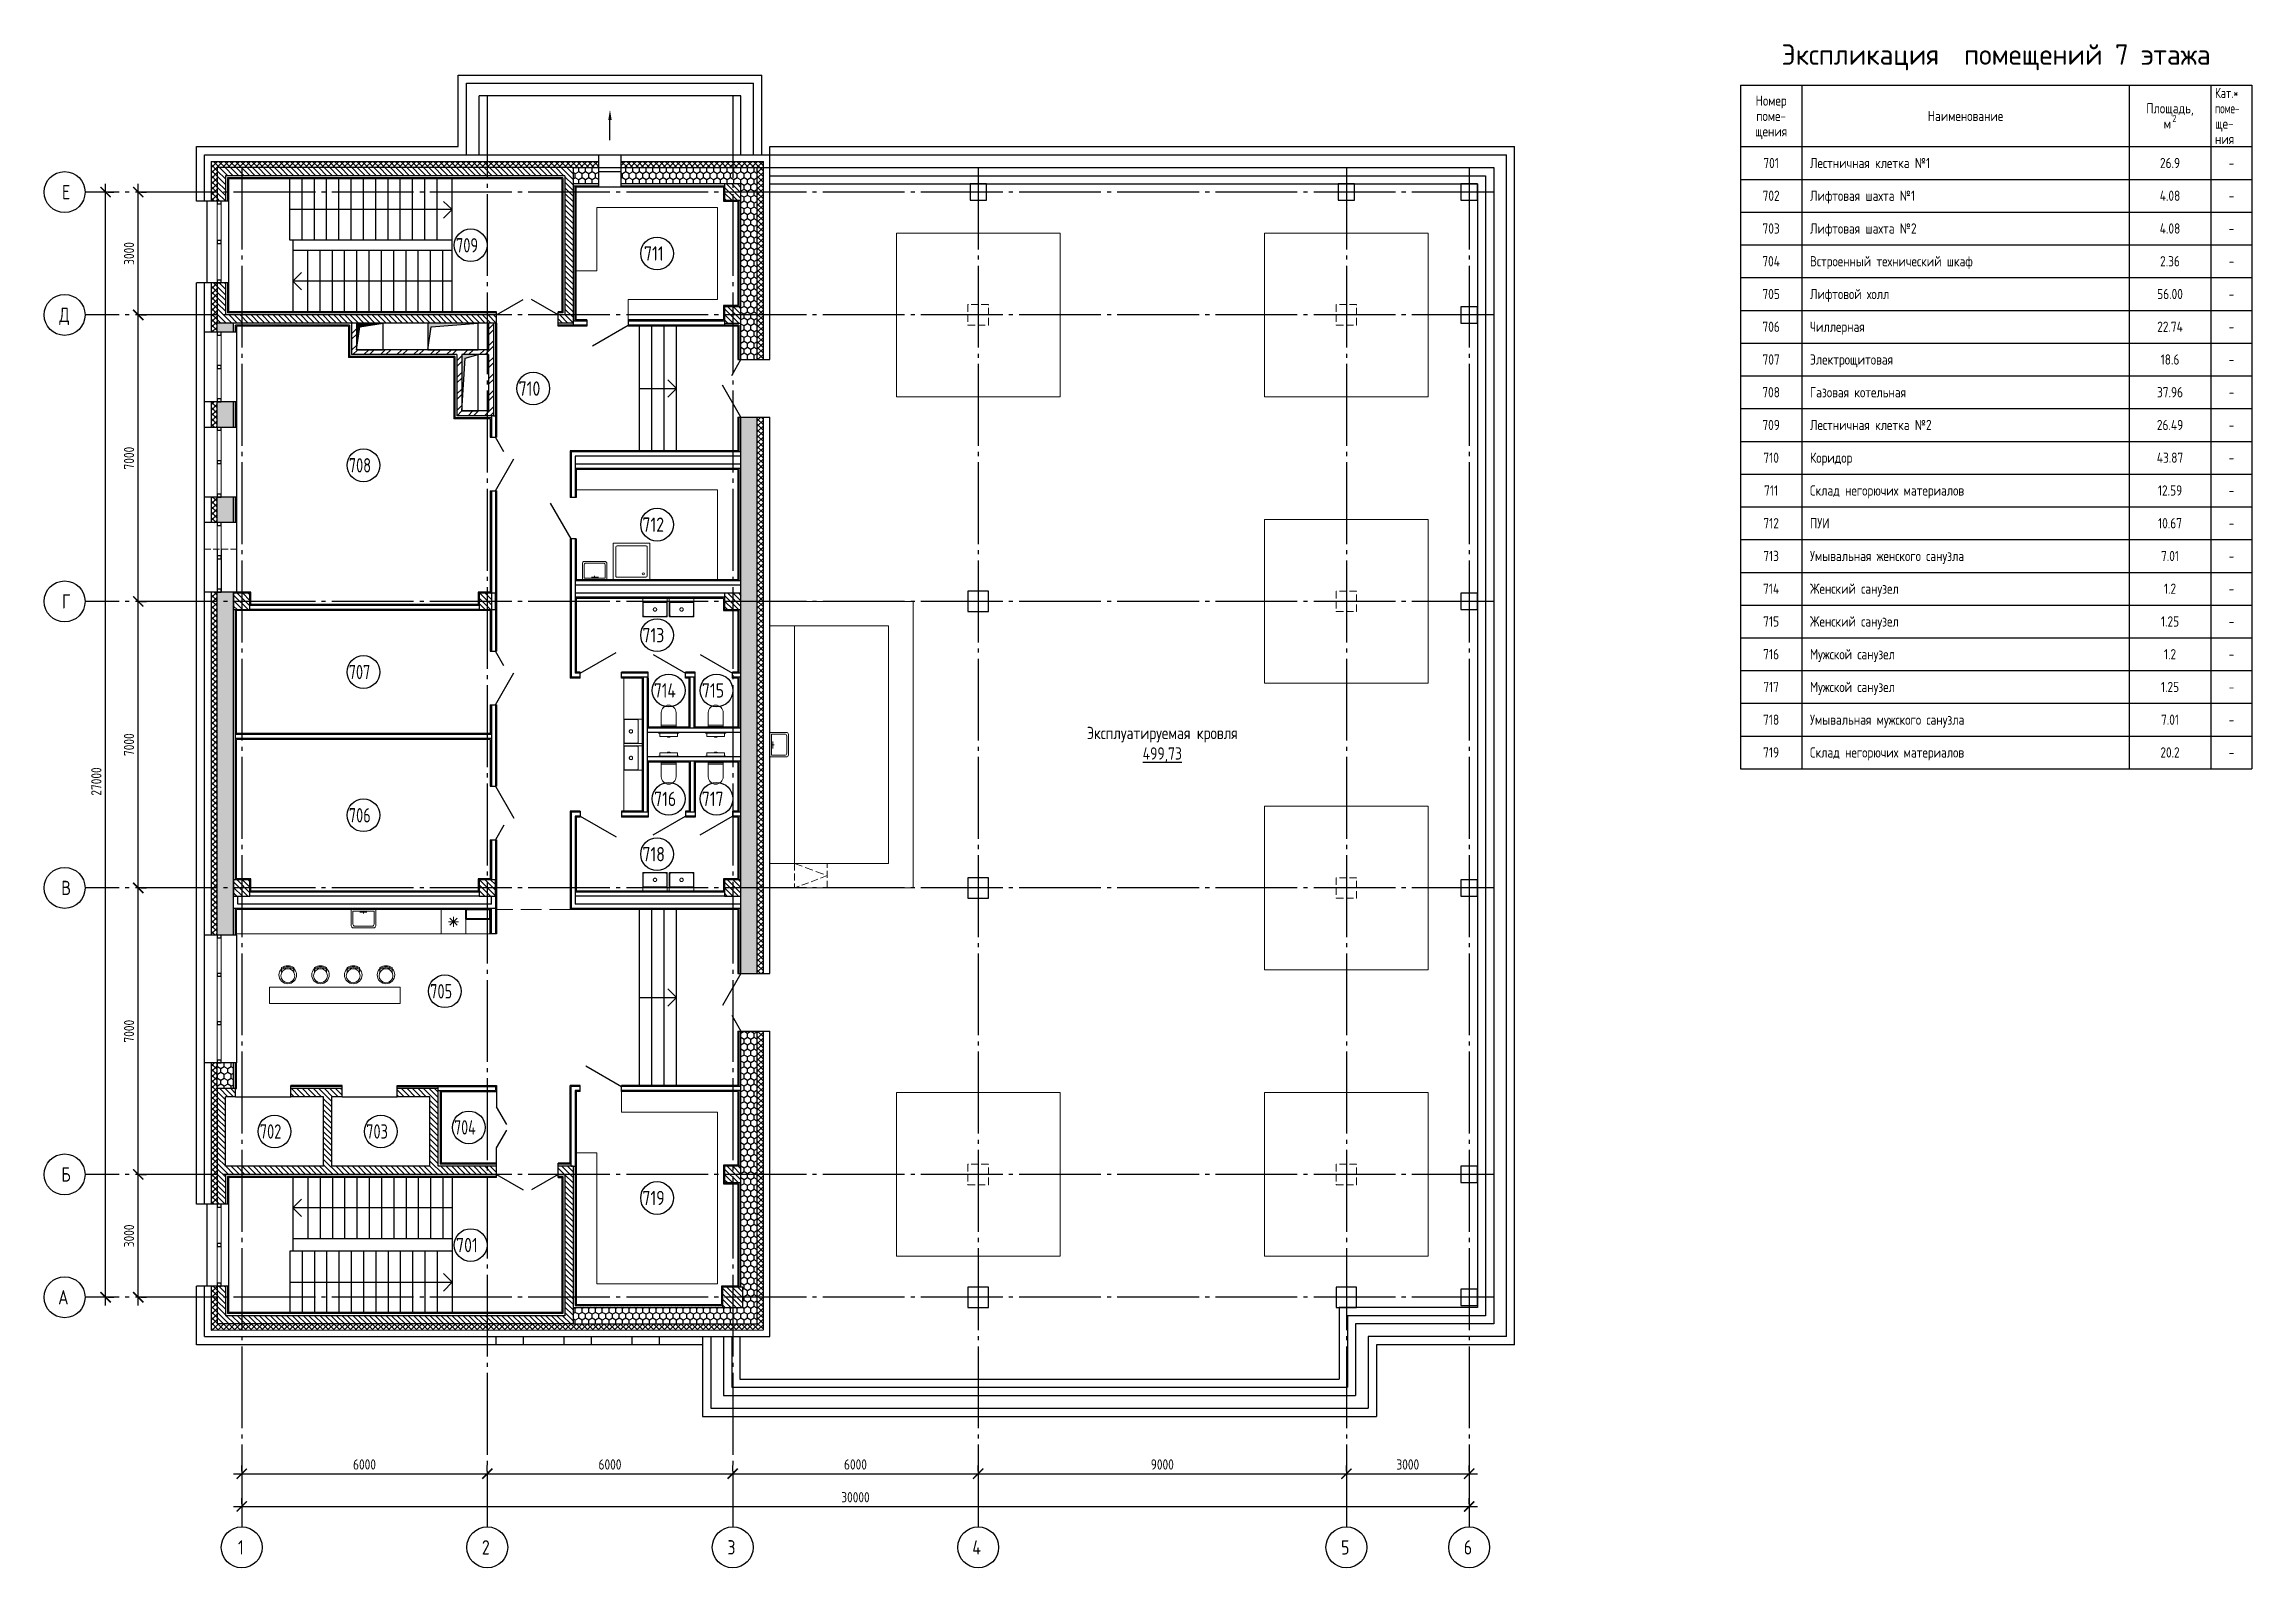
# Model space of a CAD drawing. Header units: millimetres. Extents: x -4830 to 49130, y -6610 to 30613.
import ezdxf
from ezdxf.enums import TextEntityAlignment as Align

# ---------------------------------------------------------------- set-up
doc = ezdxf.new("R2010")
doc.units = ezdxf.units.MM
doc.linetypes.add('ГОСТ 2.303 4', pattern=[7, 5, -2, 0])
doc.linetypes.add('ГОСТ 2.303 5', pattern=[24, 20, -1.5, 1, -1.5])
doc.layers.add('Оборудование', color=5, linetype='Continuous', lineweight=18)
doc.layers.add('оси', color=30, linetype='Continuous')
doc.layers.add('текст', color=74, linetype='Continuous')
doc.styles.add('GOST-2.304_Type-B', font='GOST_Common.ttf')
doc.styles.add('ГОСТ 2.304', font='CS_Gost2304.shx')
doc.linetypes.add('ограждение2', pattern='A,6.35,-2.54,[132,ltypeshp.shx,S=2.54,R=0,X=-2.54,Y=0],-2.54,25.4', length=36.83)
doc.dimstyles.new('СПДС', dxfattribs={"dimscale": 100, "dimtxt": 2.5, "dimasz": 2.5, "dimexe": 2, "dimexo": 0.625, "dimgap": 1, "dimtad": 1, "dimdec": 0, "dimtxsty": 'ГОСТ 2.304', "dimblk": 'OBLIQUE', "dimblk1": 'OBLIQUE', "dimblk2": 'OBLIQUE', "dimcen": 2.5, "dimdle": 2, "dimadec": 0, "dimazin": 2, "dimtfac": 0.75, "dimtdec": 4, "dimtmove": 1, "dimatfit": 3, "dimfxl": 1, "dimtfill": 1, "dimtolj": 1, "dimarcsym": 1})
pattern_1 = [(135, (-458569.68, -10084.31), (-67.35192, -67.35192), [])]
pattern_2 = [(135, (-458569.68, -10084.31), (-67.35192, -67.35192), []), (225, (-458569.68, -10084.31), (67.35192, -67.35192), [])]
pattern_3 = [(90, (-458569.684, -10084.31), (-82.48892, 142.875), [95.25, -190.5]), (210, (-458569.684, -10084.31), (-82.48892, -142.875), [95.25, -190.5]), (150, (-458569.684, -10084.31), (-164.977839, 3e-07), [-190.5, 95.25])]

msp = doc.modelspace()

# ---------------------------------------------------------------- texts
at = {"layer": 'оси', "linetype": 'Continuous', "lineweight": 25, "ltscale": 100, "char_height": 350, "attachment_point": 1, "style": 'ГОСТ 2.304'}
for s, insert, width in [('\\f|b0|i0|c1|p0;\\W1.0000000000;\\T1.0000000000;\\o\\lЕ', (-4394.6, 27175), 566.667), ('\\f|b0|i0|c1|p0;\\W1.0000000000;\\T1.0000000000;\\o\\lД', (-4462.9, 24175), 683.333), ('\\f|b0|i0|c1|p0;\\W1.0000000000;\\T1.0000000000;\\o\\lГ', (-4394.6, 17175), 533.333), ('\\f|b0|i0|c1|p0;\\W1.0000000000;\\T1.0000000000;\\o\\lВ', (-4412.1, 10175), 616.667), ('\\f|b0|i0|c1|p0;\\W1.0000000000;\\T1.0000000000;\\o\\lБ', (-4412.1, 3175), 600), ('\\f|b0|i0|c1|p0;\\W1.0000000000;\\T1.0000000000;\\o\\lА', (-4488.3, 175), 600), ('\\f|b0|i0|c1|p0;\\W1.0000000000;\\T1.0000000000;\\o\\l1', (-91.9, -5935), 583.333), ('\\f|b0|i0|c1|p0;\\W1.0000000000;\\T1.0000000000;\\o\\l2', (5868.8, -5935), 650), ('\\f|b0|i0|c1|p0;\\W1.0000000000;\\T1.0000000000;\\o\\l3', (11868.8, -5935), 650), ('\\f|b0|i0|c1|p0;\\W1.0000000000;\\T1.0000000000;\\o\\l4', (17855.6, -5935), 650), ('\\f|b0|i0|c1|p0;\\W1.0000000000;\\T1.0000000000;\\o\\l5', (26868.8, -5935), 650), ('\\f|b0|i0|c1|p0;\\W1.0000000000;\\T1.0000000000;\\o\\l6', (29868.8, -5935), 650)]:
    msp.add_mtext(s, dxfattribs=dict(at, insert=insert, width=width))
at = {"layer": 'текст', "ltscale": 100, "style": 'GOST-2.304_Type-B'}
msp.add_text('Экспликация  помещений 7 этажа', height=500, dxfattribs=at).set_placement((42880.3, 30360), align=Align.MIDDLE_CENTER)
at = {"layer": 'текст', "linetype": 'Continuous', "ltscale": 100, "style": 'ГОСТ 2.304'}
for s, height, p in [('Номер', 250, (37380.3, 29235)), ('Площадь,', 250, (47130.3, 29047.5)), ('поме-', 250, (37380.3, 28860)), ('Наименование', 250, (42130.3, 28860)), ('м', 250, (47064.7, 28672.5)), ('2', 175, (47236.6, 28797.5)), ('щения', 250, (37380.3, 28485)), ('701', 250, (37380.3, 27710)), ('26.9', 250, (47130.3, 27710)), ('-', 250, (48630.3, 27710)), ('702', 250, (37380.3, 26910)), ('4.08', 250, (47130.3, 26910)), ('-', 250, (48630.3, 26910)), ('703', 250, (37380.3, 26110)), ('4.08', 250, (47130.3, 26110)), ('-', 250, (48630.3, 26110)), ('704', 250, (37380.3, 25310)), ('2.36', 250, (47130.3, 25310)), ('-', 250, (48630.3, 25310)), ('705', 250, (37380.3, 24510)), ('56.00', 250, (47130.3, 24510)), ('-', 250, (48630.3, 24510)), ('706', 250, (37380.3, 23710)), ('22.74', 250, (47130.3, 23710)), ('-', 250, (48630.3, 23710)), ('707', 250, (37380.3, 22910)), ('18.6', 250, (47130.3, 22910)), ('-', 250, (48630.3, 22910)), ('708', 250, (37380.3, 22110)), ('37.96', 250, (47130.3, 22110)), ('-', 250, (48630.3, 22110)), ('709', 250, (37380.3, 21310)), ('26.49', 250, (47130.3, 21310)), ('-', 250, (48630.3, 21310)), ('710', 250, (37380.3, 20510)), ('43.87', 250, (47130.3, 20510)), ('-', 250, (48630.3, 20510)), ('711', 250, (37380.3, 19710)), ('12.59', 250, (47130.3, 19710)), ('-', 250, (48630.3, 19710)), ('712', 250, (37380.3, 18910)), ('10.67', 250, (47130.3, 18910)), ('-', 250, (48630.3, 18910)), ('713', 250, (37380.3, 18110)), ('7.01', 250, (47130.3, 18110)), ('-', 250, (48630.3, 18110)), ('714', 250, (37380.3, 17310)), ('1.2', 250, (47130.3, 17310)), ('-', 250, (48630.3, 17310)), ('715', 250, (37380.3, 16510)), ('1.25', 250, (47130.3, 16510)), ('-', 250, (48630.3, 16510)), ('716', 250, (37380.3, 15710)), ('1.2', 250, (47130.3, 15710)), ('-', 250, (48630.3, 15710)), ('717', 250, (37380.3, 14910)), ('1.25', 250, (47130.3, 14910)), ('-', 250, (48630.3, 14910)), ('718', 250, (37380.3, 14110)), ('7.01', 250, (47130.3, 14110)), ('-', 250, (48630.3, 14110)), ('719', 250, (37380.3, 13310)), ('20.2', 250, (47130.3, 13310)), ('-', 250, (48630.3, 13310))]:
    msp.add_text(s, height=height, dxfattribs=at).set_placement(p, align=Align.MIDDLE_CENTER)
for s, width, p in [('Кат.*', 0.901408, (48230.3, 29422.5)), ('поме-', 0.820513, (48230.3, 29047.5))]:
    msp.add_text(s, height=250, dxfattribs=dict(at, width=width)).set_placement(p, align=Align.MIDDLE_LEFT)
for s, p in [('ще-', (48230.3, 28672.5)), ('ния', (48230.3, 28297.5)), ('Лестничная клетка №1', (38330.3, 27710)), ('Лифтовая шахта №1', (38330.3, 26910)), ('Лифтовая шахта №2', (38330.3, 26110)), ('Встроенный технический шкаф', (38330.3, 25310)), ('Лифтовой холл', (38330.3, 24510)), ('Чиллерная', (38330.3, 23710)), ('Электрощитовая', (38330.3, 22910)), ('Газовая котельная', (38330.3, 22110)), ('Лестничная клетка №2', (38330.3, 21310)), ('Коридор', (38330.3, 20510)), ('Склад негорючих материалов', (38330.3, 19710)), ('ПУИ', (38330.3, 18910)), ('Умывальная женского санузла', (38330.3, 18110)), ('Женский санузел', (38330.3, 17310)), ('Женский санузел', (38330.3, 16510)), ('Мужской санузел', (38330.3, 15710)), ('Мужской санузел', (38330.3, 14910)), ('Умывальная мужского санузла', (38330.3, 14110)), ('Склад негорючих материалов', (38330.3, 13310))]:
    msp.add_text(s, height=250, dxfattribs=at).set_placement(p, align=Align.MIDDLE_LEFT)
at = {"layer": 'текст', "linetype": 'Continuous', "lineweight": 25, "ltscale": 100, "char_height": 350, "attachment_point": 1, "style": 'ГОСТ 2.304'}
for s, insert, width in [('\\f|b0|i0|c1|p0;\\W0.9034542211;\\T1.0000000000;\\o\\l709', (5235.3, 25875), 1189.548), ('\\f|b0|i0|c1|p0;\\W1.0000000000;\\T1.0000000000;\\o\\l711', (9830.6, 25675), 1183.333), ('\\f|b0|i0|c1|p0;\\W1.0000000000;\\T1.0000000000;\\o\\l710', (6766.2, 22375), 1250), ('\\f|b0|i0|c1|p0;\\W0.9034542211;\\T1.0000000000;\\o\\l708', (2615.3, 20500), 1189.548), ('\\f|b0|i0|c1|p0;\\W1.0000000000;\\T1.0000000000;\\o\\l712', (9791.2, 19050), 1250), ('\\f|b0|i0|c1|p0;\\W1.0000000000;\\T1.0000000000;\\o\\l713', (9791.2, 16350), 1250), ('\\f|b0|i0|c1|p0;\\W0.8936340665;\\T1.0000000000;\\o\\l707', (2615.3, 15450), 1176.618), ('\\f|b0|i0|c1|p0;\\W0.9672274602;\\T1.0000000000;\\o\\l714', (10075.3, 15000), 1209.034), ('\\f|b0|i0|c1|p0;\\W1.0000000000;\\T1.0000000000;\\o\\l715', (11246.2, 15000), 1250), ('\\f|b0|i0|c1|p0;\\W0.9034542211;\\T1.0000000000;\\o\\l706', (2615.3, 11950), 1189.548), ('\\f|b0|i0|c1|p0;\\W1.0000000000;\\T1.0000000000;\\o\\l716', (10076.2, 12350), 1250), ('\\f|b0|i0|c1|p0;\\W0.9905341460;\\T1.0000000000;\\o\\l717', (11245.3, 12350), 1238.168), ('\\f|b0|i0|c1|p0;\\W1.0000000000;\\T1.0000000000;\\o\\l718', (9791.2, 11000), 1250), ('\\f|b0|i0|c1|p0;\\W0.9034542211;\\T1.0000000000;\\o\\l705', (4604.3, 7650), 1189.548), ('\\f|b0|i0|c1|p0;\\W0.8746205757;\\T1.0000000000;\\o\\l704', (5190.3, 4325), 1151.584), ('\\f|b0|i0|c1|p0;\\W0.9034542211;\\T1.0000000000;\\o\\l702', (440.3, 4225), 1189.548), ('\\f|b0|i0|c1|p0;\\W0.9034542211;\\T1.0000000000;\\o\\l703', (3040.3, 4225), 1189.548), ('\\f|b0|i0|c1|p0;\\W1.0000000000;\\T1.0000000000;\\o\\l719', (9791.2, 2600), 1250), ('\\f|b0|i0|c1|p0;\\W1.0000000000;\\T1.0000000000;\\o\\l701', (5236.2, 1450), 1250)]:
    msp.add_mtext(s, dxfattribs=dict(at, insert=insert, width=width))
at = {"layer": 'текст', "ltscale": 100, "insert": (22500, 13500), "char_height": 300, "attachment_point": 5, "style": 'ГОСТ 2.304'}
msp.add_mtext_dynamic_manual_height_columns('Эксплуатируемая кровля\\P{\\L499,73}', width=4036.783, gutter_width=2500, heights=[0], dxfattribs=at)

# ---------------------------------------------------------------- blocks, each defined once
blk = doc.blocks.new('_ArchTick')
at = {"color": 0, "linetype": 'ByBlock', "const_width": 0.15}
blk.add_lwpolyline([(-0.5, -0.5), (0.5, 0.5)], dxfattribs=at)
blk = doc.blocks.new('*D21')
at = {"layer": 'Defpoints', "color": 0, "ltscale": 100, "transparency": 16777216}
for p in [(0, -5110), (30000, -5110), (30000, -5110)]:
    blk.add_point(p, dxfattribs=at)
at = {"layer": 'оси', "color": 0, "lineweight": -2, "ltscale": 100, "transparency": 16777216}
for p, q in [((-200, -5110), (30200, -5110)), ((0, -5047.5), (0, -4910)), ((30000, -5047.5), (30000, -4910))]:
    blk.add_line(p, q, dxfattribs=at)
at = {"layer": 'оси', "color": 0, "lineweight": -2, "ltscale": 100, "transparency": 16777216, "xscale": 250, "yscale": 250, "zscale": 250, "rotation": 180}
blk.add_blockref('_ArchTick', (0, -5110), dxfattribs=at)
at = {"layer": 'оси', "color": 0, "lineweight": -2, "ltscale": 100, "transparency": 16777216, "xscale": 250, "yscale": 250, "zscale": 250}
blk.add_blockref('_ArchTick', (30000, -5110), dxfattribs=at)
at = {"layer": 'оси', "color": 0, "ltscale": 100, "transparency": 16777216, "insert": (15000, -4885), "char_height": 250, "attachment_point": 5, "style": 'ГОСТ 2.304', "bg_fill": 3, "box_fill_scale": 1.1, "bg_fill_color": 256, "bg_fill_true_color": 13158600, "bg_fill_transparency": 0}
blk.add_mtext('\\A1;30000', dxfattribs=at)
blk = doc.blocks.new('*D22')
at = {"layer": 'Defpoints', "color": 0, "ltscale": 100, "transparency": 16777216}
for p in [(0, -4310), (6000, -4310), (6000, -4310)]:
    blk.add_point(p, dxfattribs=at)
at = {"layer": 'оси', "color": 0, "lineweight": -2, "ltscale": 100, "transparency": 16777216}
for p, q in [((-200, -4310), (6200, -4310)), ((0, -4247.5), (0, -4110)), ((6000, -4247.5), (6000, -4110))]:
    blk.add_line(p, q, dxfattribs=at)
at = {"layer": 'оси', "color": 0, "lineweight": -2, "ltscale": 100, "transparency": 16777216, "xscale": 250, "yscale": 250, "zscale": 250, "rotation": 180}
blk.add_blockref('_ArchTick', (0, -4310), dxfattribs=at)
at = {"layer": 'оси', "color": 0, "lineweight": -2, "ltscale": 100, "transparency": 16777216, "xscale": 250, "yscale": 250, "zscale": 250}
blk.add_blockref('_ArchTick', (6000, -4310), dxfattribs=at)
at = {"layer": 'оси', "color": 0, "ltscale": 100, "transparency": 16777216, "insert": (3000, -4085), "char_height": 250, "attachment_point": 5, "style": 'ГОСТ 2.304', "bg_fill": 3, "box_fill_scale": 1.1, "bg_fill_color": 256, "bg_fill_true_color": 13158600, "bg_fill_transparency": 0}
blk.add_mtext('\\A1;6000', dxfattribs=at)
blk = doc.blocks.new('*D23')
at = {"layer": 'Defpoints', "color": 0, "ltscale": 100, "transparency": 16777216}
for p in [(6000, -4310), (12000, -4310), (12000, -4310)]:
    blk.add_point(p, dxfattribs=at)
at = {"layer": 'оси', "color": 0, "lineweight": -2, "ltscale": 100, "transparency": 16777216}
for p, q in [((5800, -4310), (12200, -4310)), ((6000, -4247.5), (6000, -4110)), ((12000, -4247.5), (12000, -4110))]:
    blk.add_line(p, q, dxfattribs=at)
at = {"layer": 'оси', "color": 0, "lineweight": -2, "ltscale": 100, "transparency": 16777216, "xscale": 250, "yscale": 250, "zscale": 250, "rotation": 180}
blk.add_blockref('_ArchTick', (6000, -4310), dxfattribs=at)
at = {"layer": 'оси', "color": 0, "lineweight": -2, "ltscale": 100, "transparency": 16777216, "xscale": 250, "yscale": 250, "zscale": 250}
blk.add_blockref('_ArchTick', (12000, -4310), dxfattribs=at)
at = {"layer": 'оси', "color": 0, "ltscale": 100, "transparency": 16777216, "insert": (9000, -4085), "char_height": 250, "attachment_point": 5, "style": 'ГОСТ 2.304', "bg_fill": 3, "box_fill_scale": 1.1, "bg_fill_color": 256, "bg_fill_true_color": 13158600, "bg_fill_transparency": 0}
blk.add_mtext('\\A1;6000', dxfattribs=at)
blk = doc.blocks.new('*D24')
at = {"layer": 'Defpoints', "color": 0, "ltscale": 100, "transparency": 16777216}
for p in [(12000, -4310), (18000, -4310), (18000, -4310)]:
    blk.add_point(p, dxfattribs=at)
at = {"layer": 'оси', "color": 0, "lineweight": -2, "ltscale": 100, "transparency": 16777216}
for p, q in [((11800, -4310), (18200, -4310)), ((12000, -4247.5), (12000, -4110)), ((18000, -4247.5), (18000, -4110))]:
    blk.add_line(p, q, dxfattribs=at)
at = {"layer": 'оси', "color": 0, "lineweight": -2, "ltscale": 100, "transparency": 16777216, "xscale": 250, "yscale": 250, "zscale": 250, "rotation": 180}
blk.add_blockref('_ArchTick', (12000, -4310), dxfattribs=at)
at = {"layer": 'оси', "color": 0, "lineweight": -2, "ltscale": 100, "transparency": 16777216, "xscale": 250, "yscale": 250, "zscale": 250}
blk.add_blockref('_ArchTick', (18000, -4310), dxfattribs=at)
at = {"layer": 'оси', "color": 0, "ltscale": 100, "transparency": 16777216, "insert": (15000, -4085), "char_height": 250, "attachment_point": 5, "style": 'ГОСТ 2.304', "bg_fill": 3, "box_fill_scale": 1.1, "bg_fill_color": 256, "bg_fill_true_color": 13158600, "bg_fill_transparency": 0}
blk.add_mtext('\\A1;6000', dxfattribs=at)
blk = doc.blocks.new('*D25')
at = {"layer": 'Defpoints', "color": 0, "ltscale": 100, "transparency": 16777216}
for p in [(18000, -4310), (27000, -4310), (27000, -4310)]:
    blk.add_point(p, dxfattribs=at)
at = {"layer": 'оси', "color": 0, "lineweight": -2, "ltscale": 100, "transparency": 16777216}
for p, q in [((17800, -4310), (27200, -4310)), ((18000, -4247.5), (18000, -4110)), ((27000, -4247.5), (27000, -4110))]:
    blk.add_line(p, q, dxfattribs=at)
at = {"layer": 'оси', "color": 0, "lineweight": -2, "ltscale": 100, "transparency": 16777216, "xscale": 250, "yscale": 250, "zscale": 250, "rotation": 180}
blk.add_blockref('_ArchTick', (18000, -4310), dxfattribs=at)
at = {"layer": 'оси', "color": 0, "lineweight": -2, "ltscale": 100, "transparency": 16777216, "xscale": 250, "yscale": 250, "zscale": 250}
blk.add_blockref('_ArchTick', (27000, -4310), dxfattribs=at)
at = {"layer": 'оси', "color": 0, "ltscale": 100, "transparency": 16777216, "insert": (22500, -4085), "char_height": 250, "attachment_point": 5, "style": 'ГОСТ 2.304', "bg_fill": 3, "box_fill_scale": 1.1, "bg_fill_color": 256, "bg_fill_true_color": 13158600, "bg_fill_transparency": 0}
blk.add_mtext('\\A1;9000', dxfattribs=at)
blk = doc.blocks.new('*D26')
at = {"layer": 'Defpoints', "color": 0, "ltscale": 100, "transparency": 16777216}
for p in [(27000, -4310), (30000, -4310), (30000, -4310)]:
    blk.add_point(p, dxfattribs=at)
at = {"layer": 'оси', "color": 0, "lineweight": -2, "ltscale": 100, "transparency": 16777216}
for p, q in [((26800, -4310), (30200, -4310)), ((27000, -4247.5), (27000, -4110)), ((30000, -4247.5), (30000, -4110))]:
    blk.add_line(p, q, dxfattribs=at)
at = {"layer": 'оси', "color": 0, "lineweight": -2, "ltscale": 100, "transparency": 16777216, "xscale": 250, "yscale": 250, "zscale": 250, "rotation": 180}
blk.add_blockref('_ArchTick', (27000, -4310), dxfattribs=at)
at = {"layer": 'оси', "color": 0, "lineweight": -2, "ltscale": 100, "transparency": 16777216, "xscale": 250, "yscale": 250, "zscale": 250}
blk.add_blockref('_ArchTick', (30000, -4310), dxfattribs=at)
at = {"layer": 'оси', "color": 0, "ltscale": 100, "transparency": 16777216, "insert": (28500, -4085), "char_height": 250, "attachment_point": 5, "style": 'ГОСТ 2.304', "bg_fill": 3, "box_fill_scale": 1.1, "bg_fill_color": 256, "bg_fill_true_color": 13158600, "bg_fill_transparency": 0}
blk.add_mtext('\\A1;3000', dxfattribs=at)
blk = doc.blocks.new('*D27')
at = {"layer": 'Defpoints', "color": 0, "ltscale": 100, "transparency": 16777216}
for p in [(-3330, 27000), (-3330, 27000), (-3330, 0)]:
    blk.add_point(p, dxfattribs=at)
at = {"layer": 'оси', "color": 0, "lineweight": -2, "ltscale": 100, "transparency": 16777216}
for p, q in [((-3330, -200), (-3330, 27200)), ((-3267.5, 27000), (-3130, 27000)), ((-3267.5, 0), (-3130, 0))]:
    blk.add_line(p, q, dxfattribs=at)
at = {"layer": 'оси', "color": 0, "lineweight": -2, "ltscale": 100, "transparency": 16777216, "xscale": 250, "yscale": 250, "zscale": 250}
for p, rotation in [((-3330, 27000), 90), ((-3330, 0), 270)]:
    blk.add_blockref('_ArchTick', p, dxfattribs=dict(at, rotation=rotation))
at = {"layer": 'оси', "color": 0, "ltscale": 100, "transparency": 16777216, "insert": (-3555, 12600), "char_height": 250, "attachment_point": 5, "rotation": 90, "style": 'ГОСТ 2.304', "bg_fill": 3, "box_fill_scale": 1.1, "bg_fill_color": 256, "bg_fill_true_color": 13158600, "bg_fill_transparency": 0}
blk.add_mtext('\\A1;27000', dxfattribs=at)
blk = doc.blocks.new('*D28')
at = {"layer": 'Defpoints', "color": 0, "ltscale": 100, "transparency": 16777216}
for p in [(-2530, 3000), (-2530, 3000), (-2530, 0)]:
    blk.add_point(p, dxfattribs=at)
at = {"layer": 'оси', "color": 0, "lineweight": -2, "ltscale": 100, "transparency": 16777216}
for p, q in [((-2530, -200), (-2530, 3200)), ((-2467.5, 3000), (-2330, 3000)), ((-2467.5, 0), (-2330, 0))]:
    blk.add_line(p, q, dxfattribs=at)
at = {"layer": 'оси', "color": 0, "lineweight": -2, "ltscale": 100, "transparency": 16777216, "xscale": 250, "yscale": 250, "zscale": 250}
for p, rotation in [((-2530, 3000), 90), ((-2530, 0), 270)]:
    blk.add_blockref('_ArchTick', p, dxfattribs=dict(at, rotation=rotation))
at = {"layer": 'оси', "color": 0, "ltscale": 100, "transparency": 16777216, "insert": (-2755, 1500), "char_height": 250, "attachment_point": 5, "rotation": 90, "style": 'ГОСТ 2.304', "bg_fill": 3, "box_fill_scale": 1.1, "bg_fill_color": 256, "bg_fill_true_color": 13158600, "bg_fill_transparency": 0}
blk.add_mtext('\\A1;3000', dxfattribs=at)
blk = doc.blocks.new('*D29')
at = {"layer": 'Defpoints', "color": 0, "ltscale": 100, "transparency": 16777216}
for p in [(-2530, 17000), (-2530, 17000), (-2530, 10000)]:
    blk.add_point(p, dxfattribs=at)
at = {"layer": 'оси', "color": 0, "lineweight": -2, "ltscale": 100, "transparency": 16777216}
for p, q in [((-2530, 9800), (-2530, 17200)), ((-2467.5, 17000), (-2330, 17000)), ((-2467.5, 10000), (-2330, 10000))]:
    blk.add_line(p, q, dxfattribs=at)
at = {"layer": 'оси', "color": 0, "lineweight": -2, "ltscale": 100, "transparency": 16777216, "xscale": 250, "yscale": 250, "zscale": 250}
for p, rotation in [((-2530, 17000), 90), ((-2530, 10000), 270)]:
    blk.add_blockref('_ArchTick', p, dxfattribs=dict(at, rotation=rotation))
at = {"layer": 'оси', "color": 0, "ltscale": 100, "transparency": 16777216, "insert": (-2755, 13500), "char_height": 250, "attachment_point": 5, "rotation": 90, "style": 'ГОСТ 2.304', "bg_fill": 3, "box_fill_scale": 1.1, "bg_fill_color": 256, "bg_fill_true_color": 13158600, "bg_fill_transparency": 0}
blk.add_mtext('\\A1;7000', dxfattribs=at)
blk = doc.blocks.new('*D30')
at = {"layer": 'Defpoints', "color": 0, "ltscale": 100, "transparency": 16777216}
for p in [(-2530, 24000), (-2530, 24000), (-2530, 17000)]:
    blk.add_point(p, dxfattribs=at)
at = {"layer": 'оси', "color": 0, "lineweight": -2, "ltscale": 100, "transparency": 16777216}
for p, q in [((-2530, 16800), (-2530, 24200)), ((-2467.5, 24000), (-2330, 24000)), ((-2467.5, 17000), (-2330, 17000))]:
    blk.add_line(p, q, dxfattribs=at)
at = {"layer": 'оси', "color": 0, "lineweight": -2, "ltscale": 100, "transparency": 16777216, "xscale": 250, "yscale": 250, "zscale": 250}
for p, rotation in [((-2530, 24000), 90), ((-2530, 17000), 270)]:
    blk.add_blockref('_ArchTick', p, dxfattribs=dict(at, rotation=rotation))
at = {"layer": 'оси', "color": 0, "ltscale": 100, "transparency": 16777216, "insert": (-2755, 20500), "char_height": 250, "attachment_point": 5, "rotation": 90, "style": 'ГОСТ 2.304', "bg_fill": 3, "box_fill_scale": 1.1, "bg_fill_color": 256, "bg_fill_true_color": 13158600, "bg_fill_transparency": 0}
blk.add_mtext('\\A1;7000', dxfattribs=at)
blk = doc.blocks.new('*D31')
at = {"layer": 'Defpoints', "color": 0, "ltscale": 100, "transparency": 16777216}
for p in [(-2530, 27000), (-2530, 27000), (-2530, 24000)]:
    blk.add_point(p, dxfattribs=at)
at = {"layer": 'оси', "color": 0, "lineweight": -2, "ltscale": 100, "transparency": 16777216}
for p, q in [((-2530, 23800), (-2530, 27200)), ((-2467.5, 27000), (-2330, 27000)), ((-2467.5, 24000), (-2330, 24000))]:
    blk.add_line(p, q, dxfattribs=at)
at = {"layer": 'оси', "color": 0, "lineweight": -2, "ltscale": 100, "transparency": 16777216, "xscale": 250, "yscale": 250, "zscale": 250}
for p, rotation in [((-2530, 27000), 90), ((-2530, 24000), 270)]:
    blk.add_blockref('_ArchTick', p, dxfattribs=dict(at, rotation=rotation))
at = {"layer": 'оси', "color": 0, "ltscale": 100, "transparency": 16777216, "insert": (-2755, 25500), "char_height": 250, "attachment_point": 5, "rotation": 90, "style": 'ГОСТ 2.304', "bg_fill": 3, "box_fill_scale": 1.1, "bg_fill_color": 256, "bg_fill_true_color": 13158600, "bg_fill_transparency": 0}
blk.add_mtext('\\A1;3000', dxfattribs=at)
blk = doc.blocks.new('*D32')
at = {"layer": 'Defpoints', "color": 0, "ltscale": 100, "transparency": 16777216}
for p in [(-2530, 10000), (-2530, 10000), (-2530, 3000)]:
    blk.add_point(p, dxfattribs=at)
at = {"layer": 'оси', "color": 0, "lineweight": -2, "ltscale": 100, "transparency": 16777216}
for p, q in [((-2530, 2800), (-2530, 10200)), ((-2467.5, 10000), (-2330, 10000)), ((-2467.5, 3000), (-2330, 3000))]:
    blk.add_line(p, q, dxfattribs=at)
at = {"layer": 'оси', "color": 0, "lineweight": -2, "ltscale": 100, "transparency": 16777216, "xscale": 250, "yscale": 250, "zscale": 250}
for p, rotation in [((-2530, 10000), 90), ((-2530, 3000), 270)]:
    blk.add_blockref('_ArchTick', p, dxfattribs=dict(at, rotation=rotation))
at = {"layer": 'оси', "color": 0, "ltscale": 100, "transparency": 16777216, "insert": (-2755, 6500), "char_height": 250, "attachment_point": 5, "rotation": 90, "style": 'ГОСТ 2.304', "bg_fill": 3, "box_fill_scale": 1.1, "bg_fill_color": 256, "bg_fill_true_color": 13158600, "bg_fill_transparency": 0}
blk.add_mtext('\\A1;7000', dxfattribs=at)
blk = doc.blocks.new('поддон1')
at = {"layer": 'Оборудование'}
for p, q in [((67, 100), (67, 800)), ((100, 833), (800, 833)), ((833, 800), (833, 100)), ((800, 67), (100, 67))]:
    blk.add_line(p, q, dxfattribs=at)
blk.add_lwpolyline([(900, 900), (900, 0), (0, 0), (0, 900)], close=True, dxfattribs=at)
blk.add_circle((149, 158), 27.5, dxfattribs=at)
for centre, start, end in [((100, 800), 90, 180), ((800, 800), 0, 90), ((100, 100), 180, 270), ((800, 100), 270, 0)]:
    blk.add_arc(centre, 33.3, start, end, dxfattribs=at)
blk = doc.blocks.new('мойка')
at = {"layer": 'Оборудование', "lineweight": 18}
for p, q in [((-450, 250), (-450, -250)), ((-410, 210), (-410, -210)), ((0, 300), (-399, 300)), ((-40, 260), (-360, 260)), ((-69, 78), (-69, -91)), ((-40, 260), (-40, -260)), ((0, 300), (0, -300)), ((0, -300), (-400, -300)), ((-40, -260), (-360, -260)), ((-40, 0), (-100, 0))]:
    blk.add_line(p, q, dxfattribs=at)
for centre, radius, start, end in [((-400, 250), 49.7, 88.3906, 180.554), ((-360, 210), 50, 90.0248, 180.0248), ((-400, -250), 50, 180.0248, 270.0248), ((-360, -210), 49.8, 179.9125, 270.2958)]:
    blk.add_arc(centre, radius, start, end, dxfattribs=at)
blk = doc.blocks.new('Инсталляция - унитаз')
at = {"layer": 'Оборудование', "ltscale": 100}
for p, q in [((-220, 145), (-250, 145)), ((-250, 145), (-250, 125)), ((-250, 125), (250, 125)), ((220, 145), (-220, 145)), ((-220, 145), (-220, 125)), ((-220, 125), (-220, 145)), ((-215, 225), (-215, 145)), ((-195, 225), (-215, 225)), ((-195, 225), (0, 225)), ((0, 225), (195, 225)), ((215, 225), (195, 225)), ((215, 145), (215, 225)), ((220, 125), (220, 145)), ((250, 145), (220, 145)), ((220, 145), (220, 125)), ((250, 125), (250, 145)), ((-183, 0), (182, 0)), ((-183, 0), (-183, -20)), ((-172, -20), (-183, -20)), ((-183, -358), (-183, -20)), ((182, -20), (-183, -20)), ((-183, -50), (-183, -20)), ((182, -50), (-183, -50)), ((-183, -50), (182, -50)), ((-183, -319), (-183, -50)), ((-183, -319), (-183, -358)), ((-172, 0), (-172, -20)), ((-172, -20), (-172, 0)), ((-172, -20), (-172, 0)), ((-172, -20), (172, -20)), ((-65, -5), (-65, 0)), ((65, -5), (-65, -5)), ((-35, -7), (-35, -5)), ((-35, -5), (-35, -7)), ((-35, -7), (-35, -5)), ((-33, -7), (-35, -7)), ((-35, -7), (-33, -7)), ((-35, -7), (-33, -7)), ((33, -7), (-33, -7)), ((35, -7), (33, -7)), ((33, -7), (35, -7)), ((33, -7), (35, -7)), ((35, -5), (35, -7)), ((35, -7), (35, -5)), ((35, -7), (35, -5)), ((65, 0), (65, -5)), ((172, 0), (172, -20)), ((172, -20), (172, 0)), ((172, 0), (172, -20)), ((172, -20), (182, -20)), ((182, 0), (182, -20)), ((182, -20), (182, -358)), ((182, -20), (182, -50)), ((182, -50), (182, -319)), ((182, -358), (182, -319))]:
    blk.add_line(p, q, dxfattribs=at)
at = {"layer": 'Оборудование', "ltscale": 100, "flags": 128}
blk.add_lwpolyline([(45, 225), (43, 226), (42, 228), (40, 230), (38, 231), (36, 233), (34, 234), (32, 235), (30, 237), (28, 238), (26, 239), (24, 240), (22, 241), (19, 242), (17, 242), (15, 243), (13, 244), (10, 244), (8, 244), (5, 245), (3, 245), (1, 245), (-2, 245), (-4, 245), (-7, 245), (-9, 244), (-11, 244), (-14, 243), (-16, 243), (-18, 242), (-21, 241), (-23, 241), (-25, 240), (-27, 239), (-29, 237), (-31, 236), (-33, 235), (-35, 234), (-37, 232), (-39, 231), (-41, 229), (-43, 227), (-44, 226)], dxfattribs=at)
at = {"layer": 'Оборудование', "ltscale": 100}
for radius, start, end in [(182, 180, 0), (183, 180, 270), (182, 270, 0)]:
    blk.add_arc((0, -358), radius, start, end, dxfattribs=at)
blk = doc.blocks.new('Sanitary_Basins_Gala_ALBUS-Over-counter-Wash-basin-60x45-cm - ALBUS Over counter Wash basin 60x45 cm_-V44-План на отм _4_200')
at = {"layer": 'Оборудование'}
for p, q in [((-302, -218), (-302, 226)), ((-290, 117), (-291, 113)), ((-291, 113), (-291, -199)), ((-288, 121), (-290, 117)), ((-285, 124), (-288, 121)), ((-282, 125), (-285, 124)), ((-277, 126), (-282, 125)), ((-273, 127), (-277, 126)), ((-263, 127), (-273, 127)), ((-263, 127), (264, 127)), ((269, 127), (259, 127)), ((274, 126), (269, 127)), ((278, 125), (274, 126)), ((282, 124), (278, 125)), ((285, 121), (282, 124)), ((286, 117), (285, 121)), ((287, 113), (286, 117)), ((287, -199), (287, 113)), ((298, -218), (298, 226)), ((-302, -219), (-302, -218)), ((-301, -220), (-302, -219)), ((-301, -221), (-301, -220)), ((-300, -222), (-301, -221)), ((-299, -223), (-300, -222)), ((-298, -224), (-299, -223)), ((-297, -224), (-298, -224)), ((-296, -224), (-297, -224)), ((-296, -224), (292, -224)), ((-291, -199), (-290, -203)), ((-290, -203), (-288, -207)), ((-288, -207), (-285, -210)), ((-285, -210), (-281, -212)), ((-281, -212), (-277, -213)), ((-277, -213), (-273, -213)), ((-268, -214), (-273, -213)), ((-268, -214), (264, -214)), ((-42, -35), (-43, -39)), ((-43, -39), (-43, -42)), ((-43, -42), (-43, -46)), ((-43, -46), (-43, -50)), ((-43, -50), (-43, -54)), ((-43, -54), (-42, -58)), ((-40, -31), (-42, -35)), ((-42, -58), (-40, -61)), ((-39, -27), (-40, -31)), ((-40, -61), (-39, -65)), ((-37, -23), (-39, -27)), ((-39, -65), (-37, -69)), ((-34, -20), (-37, -23)), ((-37, -69), (-34, -72)), ((-31, -17), (-34, -20)), ((-34, -72), (-31, -75)), ((-28, -14), (-31, -17)), ((-31, -75), (-28, -78)), ((-25, -11), (-28, -14)), ((-28, -78), (-25, -81)), ((-21, -9), (-25, -11)), ((-25, -81), (-21, -83)), ((-17, -8), (-21, -9)), ((-21, -83), (-17, -85)), ((-13, -6), (-17, -8)), ((-17, -85), (-13, -86)), ((-9, -5), (-13, -6)), ((-13, -86), (-9, -87)), ((-6, -5), (-9, -5)), ((-9, -87), (-6, -87)), ((-2, -5), (-6, -5)), ((-6, -87), (-2, -88)), ((2, -5), (-2, -5)), ((-2, -88), (2, -87)), ((6, -5), (2, -5)), ((2, -87), (6, -87)), ((10, -6), (6, -5)), ((6, -87), (10, -86)), ((13, -8), (10, -6)), ((10, -86), (13, -85)), ((17, -9), (13, -8)), ((13, -85), (17, -83)), ((21, -11), (17, -9)), ((17, -83), (21, -81)), ((24, -14), (21, -11)), ((21, -81), (24, -78)), ((27, -17), (24, -14)), ((24, -78), (27, -75)), ((30, -20), (27, -17)), ((27, -75), (30, -72)), ((33, -23), (30, -20)), ((30, -72), (33, -69)), ((35, -27), (33, -23)), ((33, -69), (35, -65)), ((37, -31), (35, -27)), ((35, -65), (37, -61)), ((38, -35), (37, -31)), ((37, -61), (38, -58)), ((39, -39), (38, -35)), ((38, -58), (39, -54)), ((39, -42), (39, -39)), ((40, -46), (39, -42)), ((39, -50), (40, -46)), ((39, -54), (39, -50)), ((264, -214), (269, -213)), ((269, -213), (273, -213)), ((273, -213), (275, -212)), ((275, -212), (278, -212)), ((278, -212), (281, -210)), ((281, -210), (284, -207)), ((284, -207), (286, -205)), ((286, -203), (287, -201)), ((286, -205), (286, -203)), ((287, -201), (287, -199)), ((292, -224), (293, -224)), ((293, -224), (294, -224)), ((294, -224), (295, -223)), ((295, -223), (296, -222)), ((296, -222), (297, -221)), ((297, -221), (298, -220)), ((298, -219), (298, -218)), ((298, -220), (298, -219))]:
    blk.add_line(p, q, dxfattribs=at)
at = {"layer": 'Оборудование', "ltscale": 100}
blk.add_line((-302, 226), (298, 226), dxfattribs=at)
blk = doc.blocks.new('Х06 600х600')
at = {"layer": 'Оборудование'}
for p, q in [((-600, 0), (-600, 600)), ((0, 600), (-600, 600)), ((0, 0), (0, 600)), ((-600, 0), (0, 0)), ((-423, 300), (-177, 300)), ((-213, 213), (-387, 387)), ((-213, 387), (-387, 213)), ((-300, 177), (-300, 423))]:
    blk.add_line(p, q, dxfattribs=at)
blk = doc.blocks.new('барный стул 1')
at = {"layer": 'Оборудование', "ltscale": 60}
for p, q in [((59.999999, 150), (183.593644, 150)), ((59.999999, -150), (183.593644, -150))]:
    blk.add_line(p, q, dxfattribs=at)
blk.add_circle((-20.000001, 0), 170, dxfattribs=at)
for centre, radius, start, end in [((0, 0), 215, 45.5846910006, 314.4153089994), ((-155.531875, 0), 326.155917, 332.6191679998, 27.3808320002), ((-129.255814, 0), 326.155917, 332.6191679998, 27.3808320002), ((-106.022796, 0), 326.155917, 332.6191679998, 27.3808320002)]:
    blk.add_arc(centre, radius, start, end, dxfattribs=at)

# ---------------------------------------------------------------- dimensions: what is measured, and where the dimension line sits
at = {"layer": 'оси', "ltscale": 100}
dim = msp.add_linear_dim(base=(-3330, 27000), p1=(-3330, 0), p2=(-3330, 27000), angle=270, dimstyle='СПДС', override={"dimblk1": 'ArchTick', "dimblk2": 'ArchTick', "dimsah": 1}, dxfattribs=at)
dim.commit()
dim.dimension.update_dxf_attribs({"geometry": '*D27', "text_midpoint": (-3330, 12600), "dimtype": 160})
for base, p1, p2, picture, middle in [((6000, -4310), (0, -4310), (6000, -4310), '*D22', (3000, -4085)), ((30000, -5110), (0, -5110), (30000, -5110), '*D21', (15000, -4885))]:
    dim = msp.add_linear_dim(base=base, p1=p1, p2=p2, dimstyle='СПДС', override={"dimblk1": 'ArchTick', "dimblk2": 'ArchTick', "dimsah": 1}, dxfattribs=at)
    dim.commit()
    dim.dimension.update_dxf_attribs({"geometry": picture, "text_midpoint": middle})

# ---------------------------------------------------------------- hatches: boundary and pattern name
at = {"ltscale": 100}
h = msp.add_hatch(dxfattribs=at)
h.set_pattern_fill('ANSI37', color=256, scale=30, angle=90)
h.set_pattern_definition(pattern_2)
h.paths.add_polyline_path([(12750, 27600), (12600, 27600), (12600, 22910), (12750, 22910)])
h.paths.add_polyline_path([(9275, 27750), (9275, 27600), (12750, 27600), (12750, 27750)])
h.paths.add_polyline_path([(8725, 27600), (8725, 27750), (-750, 27750), (-749.9, 26780.5), (-600, 26780.5), (-600, 27600)])
h = msp.add_hatch(dxfattribs=at)
h.set_pattern_fill('ANSI31', color=256, scale=30, angle=90)
h.set_pattern_definition(pattern_1)
h.paths.add_polyline_path([(8100, 27600), (-600, 27600), (-600, 26780.5), (-500, 26780.5), (-400, 26780.5), (-400, 27400), (7900, 27400), (7900, 24000), (7735, 24000), (7735, 23800), (8100, 23800)])
h = msp.add_hatch(dxfattribs=at)
h.set_pattern_fill('HONEY', color=256, scale=30, angle=90)
h.set_pattern_definition(pattern_3)
h.paths.add_polyline_path([(9275, 27600), (9275, 27200), (12200, 27200), (12200, 22910), (12600, 22910), (12600, 27600)])
h.paths.add_polyline_path([(8725, 27200), (8725, 27600), (8100, 27600), (8100, 27200)])
h = msp.add_hatch(dxfattribs=at)
h.set_pattern_fill('ANSI31', color=256, scale=30, angle=90)
h.set_pattern_definition(pattern_1)
h.paths.add_polyline_path([(12200, 27200), (11800, 27200), (11800, 26800), (12200, 26800)])
h = msp.add_hatch(dxfattribs=at)
h.set_pattern_fill('ANSI37', color=256, scale=30, angle=90)
h.set_pattern_definition(pattern_2)
h.paths.add_polyline_path([(-748.9, 8850), (-600, 8850), (-600, 17225), (-749.5, 17225)])
h.paths.add_polyline_path([(-600, 19550), (-749.6, 19550), (-749.6, 18925), (-600, 18925)])
h.paths.add_polyline_path([(-749.7, 23575), (-600, 23575), (-600, 24780.5), (-749.7, 24780.5)])
h.paths.add_polyline_path([(-600, 21875), (-749.7, 21875), (-749.6, 21250), (-600, 21250)])
h = msp.add_hatch(dxfattribs=at)
h.set_pattern_fill('ANSI31', color=256, scale=30, angle=90)
h.set_pattern_definition(pattern_1)
h.paths.add_polyline_path([(6225, 24000), (-400, 24000), (-400, 24780.5), (-600, 24780.5), (-600, 23800), (6225, 23800)])
h = msp.add_hatch(dxfattribs=at)
h.set_pattern_fill('HONEY', color=256, scale=30, angle=90)
h.set_pattern_definition(pattern_3)
h.paths.add_polyline_path([(-600, 8850), (-200, 8850), (-200, 17225), (-600, 17225)])
h.paths.add_polyline_path([(-200, 19550), (-600, 19550), (-600, 18925), (-200, 18925)])
h.paths.add_polyline_path([(-200, 21875), (-600, 21875), (-600, 21250), (-200, 21250)])
h.paths.add_polyline_path([(-600, 23575), (-200, 23575), (-200, 23800), (-600, 23800)])
h = msp.add_hatch(dxfattribs=at)
h.set_pattern_fill('ANSI32', color=256, scale=30)
h.set_pattern_definition([(45, (-483269.68, -56284.3), (-202.05576, 202.05576), []), (45, (-483134.98, -56284.3), (-202.05576, 202.05576), [])])
h.paths.add_polyline_path([(6150, 23800), (6030, 23800), (6030, 23150), (2804.9, 23150), (2804.9, 23800), (2684.9, 23800), (2684.9, 23030), (5255, 23030), (5255, 21535), (6150, 21535)])
h.paths.add_polyline_path([(5375, 23030), (5775, 23030), (6030, 23030), (6030, 21655), (5375, 21655)], flags=16)
h = msp.add_hatch(color=256, dxfattribs=at)
h.dxf.hatch_style = 1
h.paths.add_polyline_path([(3454.9, 23800), (2804.9, 23800), (2805.5, 23154.1), (2888.4, 23709.4)])
h = msp.add_hatch(color=256, dxfattribs=at)
h.dxf.hatch_style = 1
h.paths.add_polyline_path([(5775, 23800), (4549.9, 23800), (4549.9, 23150), (4633.4, 23709.4)])
h = msp.add_hatch(dxfattribs=at)
h.set_pattern_fill('ANSI31', color=256, scale=30, angle=90)
h.set_pattern_definition(pattern_1)
h.paths.add_polyline_path([(12200, 24200), (11800, 24200), (11800, 23800), (12200, 23800)])
h = msp.add_hatch(color=256, dxfattribs=at)
h.dxf.hatch_style = 1
h.paths.add_polyline_path([(5775, 23030), (5375, 23030), (5375, 21655), (5458.5, 22939.4)])
h = msp.add_hatch(dxfattribs=at)
h.set_pattern_fill('HONEY', color=256, scale=30, angle=90)
h.set_pattern_definition(pattern_3)
h.paths.add_polyline_path([(12600, 21500), (12200, 21500), (12200, 7910), (12600, 7910)])
h = msp.add_hatch(dxfattribs=at)
h.set_pattern_fill('ANSI37', color=256, scale=30, angle=90)
h.set_pattern_definition(pattern_2)
h.paths.add_polyline_path([(12750, 21500), (12600, 21500), (12600, 7910), (12750, 7910)])
h = msp.add_hatch(dxfattribs=at)
h.set_pattern_fill('ANSI31', color=256, scale=30, angle=90)
h.set_pattern_definition(pattern_1)
h.paths.add_polyline_path([(200, 17200), (-200, 17200), (-200, 16800), (200, 16800)])
h = msp.add_hatch(dxfattribs=at)
h.set_pattern_fill('ANSI31', color=256, scale=30, angle=90)
h.set_pattern_definition(pattern_1)
h.paths.add_polyline_path([(6100, 17200), (5800, 17200), (5800, 16800), (6100, 16800)])
h = msp.add_hatch(dxfattribs=at)
h.set_pattern_fill('ANSI31', color=256, scale=30, angle=90)
h.set_pattern_definition(pattern_1)
h.paths.add_polyline_path([(12200, 17200), (11800, 17200), (11800, 16800), (12200, 16800)])
h = msp.add_hatch(dxfattribs=at)
h.set_pattern_fill('ANSI31', color=256, scale=30, angle=90)
h.set_pattern_definition(pattern_1)
h.paths.add_polyline_path([(200, 10200), (-200, 10200), (-200, 9800), (200, 9800)])
h = msp.add_hatch(dxfattribs=at)
h.set_pattern_fill('ANSI31', color=256, scale=30, angle=90)
h.set_pattern_definition(pattern_1)
h.paths.add_polyline_path([(6200, 10200), (5800, 10200), (5800, 9800), (6200, 9800)])
h = msp.add_hatch(dxfattribs=at)
h.set_pattern_fill('ANSI31', color=256, scale=30, angle=90)
h.set_pattern_definition(pattern_1)
h.paths.add_polyline_path([(12200, 10200), (11800, 10200), (11800, 9800), (12200, 9800)])
h = msp.add_hatch(dxfattribs=at)
h.set_pattern_fill('ANSI37', color=256, scale=30, angle=90)
h.set_pattern_definition(pattern_2)
h.paths.add_polyline_path([(12750, 6500), (12600, 6500), (12600, -650), (8100, -650), (-600, -650), (-600, 275), (-747.2, 275), (-747.1, -800), (12750, -797.4)])
h = msp.add_hatch(dxfattribs=at)
h.set_pattern_fill('HONEY', color=256, scale=30, angle=90)
h.set_pattern_definition(pattern_3)
h.paths.add_polyline_path([(12600, 6500), (12200, 6500), (12200, 250), (12250, 250), (12250, -250), (11750, -250), (8100, -250), (8100, -650), (12600, -650)])
h = msp.add_hatch(dxfattribs=at)
h.set_pattern_fill('ANSI37', color=256, scale=30, angle=90)
h.set_pattern_definition(pattern_2)
h.paths.add_polyline_path([(-600, 5100), (-600, 5725), (-747.8, 5725), (-747.4, 2275), (-600, 2275)])
h = msp.add_hatch(dxfattribs=at)
h.set_pattern_fill('HONEY', color=256, scale=30, angle=90)
h.set_pattern_definition(pattern_3)
h.paths.add_polyline_path([(-200, 5725), (-600, 5725), (-600, 5100), (-200, 5100)])
h = msp.add_hatch(dxfattribs=at)
h.set_pattern_fill('ANSI31', color=256, scale=30, angle=90)
h.set_pattern_definition(pattern_1)
h.paths.add_polyline_path([(6225, 3200), (4800, 3200), (4800, 5100), (3800, 5100), (3800, 4900), (4600, 4900), (4600, 3200), (2200, 3200), (2200, 4900), (2450, 4900), (2450, 5100), (1200, 5100), (1200, 4900), (2000, 4900), (2000, 3200), (-400, 3200), (-400, 4900), (-150, 4900), (-150, 5100), (-600, 5100), (-600, 2275), (-500, 2275), (-400, 2275), (-400, 3000), (6225, 3000)])
h = msp.add_hatch(dxfattribs=at)
h.set_pattern_fill('ANSI31', color=256, scale=30, angle=90)
h.set_pattern_definition(pattern_1)
h.paths.add_polyline_path([(8100, 3200), (8050, 3200), (7735, 3200), (7735, 3000), (7900, 3000), (7900, -450), (-400, -450), (-400, 275), (-600, 275), (-600, -650), (8100, -650)])
h = msp.add_hatch(dxfattribs=at)
h.set_pattern_fill('ANSI31', color=256, scale=30, angle=90)
h.set_pattern_definition(pattern_1)
h.paths.add_polyline_path([(12200, 3200), (11800, 3200), (11800, 2800), (12200, 2800)])
h = msp.add_hatch(dxfattribs=at)
h.set_pattern_fill('ANSI31', color=256, scale=30, angle=90)
h.set_pattern_definition(pattern_1)
h.paths.add_polyline_path([(12250, 250), (11750, 250), (11750, -250), (12250, -250)])

# ---------------------------------------------------------------- linework, layer by layer
for p, q in [((5290, 28110), (5290, 29860)), ((5290, 29860), (12710, 29860)), ((12710, 27910), (12710, 29860)), ((5490, 27910), (5490, 29660)), ((5490, 29660), (12510, 29660)), ((5800, 27910), (5800, 29350)), ((12200, 29350), (5800, 29350)), ((12200, 27910), (12200, 29350)), ((12510, 27910), (12510, 29660)), ((-1110, 26780.5), (-1110, 28110)), ((-1110, 28110), (5290, 28110)), ((12910, 22910), (12910, 28110)), ((12910, 28110), (31110, 28110)), ((31110, -1160), (31110, 28110)), ((-910, 26780.5), (-910, 27910)), ((-910, 27910), (10600, 27910)), ((-750, 27750), (-749.9, 26780.5)), ((-750, 27750), (8725, 27750)), ((8100, 27600), (-600, 27600)), ((-600, 27600), (-600, 26780.5)), ((8100, 27600), (8100, 23800)), ((8100, 27600), (8725, 27600)), ((8725, 27600), (8725, 27910)), ((8725, 27125), (8725, 27600)), ((8725, 27600), (9275, 27600)), ((9275, 27600), (9275, 27910)), ((9275, 27750), (12750, 27750)), ((9275, 27600), (12600, 27600)), ((9275, 27125), (9275, 27600)), ((10600, 27910), (12910, 27910)), ((12600, 27600), (30600, 27600)), ((12600, 22910), (12600, 27600)), ((12750, 22910), (12750, 27750)), ((12910, 27910), (30910, 27910)), ((30600, 27600), (30600, -650)), ((30910, -960), (30910, 27910)), ((7900, 27400), (-400, 27400)), ((-400, 27400), (-400, 26780.5)), ((7850, 27350), (-350, 27350)), ((-350, 27350), (-350, 26780.5)), ((7825, 27325), (-325, 27325)), ((-325, 27325), (-325, 26780.5)), ((1175, 25825), (1175, 27325)), ((1475, 25825), (1475, 27325)), ((1775, 25825), (1775, 27325)), ((2075, 25825), (2075, 27325)), ((2375, 25825), (2375, 27325)), ((2675, 25825), (2675, 27325)), ((2975, 25825), (2975, 27325)), ((3275, 25825), (3275, 27325)), ((3575, 25825), (3575, 27325)), ((3875, 25825), (3875, 27325)), ((4175, 25825), (4175, 27325)), ((4475, 25825), (4475, 27325)), ((4775, 25825), (4775, 27325)), ((5145, 24075), (5145, 27325)), ((7825, 27325), (7825, 24075)), ((7850, 27350), (7850, 24050)), ((7900, 27400), (7900, 24000)), ((8725, 27200), (8100, 27200)), ((8100, 27150), (8725, 27150)), ((8150, 23850), (8150, 27150)), ((8175, 23875), (8175, 27125)), ((8175, 27125), (8725, 27125)), ((8725, 27500), (9275, 27500)), ((8725, 27125), (9275, 27125)), ((12200, 27200), (9275, 27200)), ((9275, 27150), (11800, 27150)), ((9275, 27125), (11775, 27125)), ((12200, 22910), (12200, 27200)), ((12910, 27200), (30200, 27200)), ((30200, 27200), (30200, -250)), ((-600, 26780.5), (-1110, 26780.5)), ((-850, 26780.5), (-850, 24780.5)), ((-325, 26780.5), (-600, 26780.5)), ((-325, 26780.5), (-325, 24780.5)), ((5145, 26575), (1175, 26575)), ((5145, 26575), (4932.9, 26767.1)), ((5145, 26575), (4932.9, 26362.9)), ((12125, 26775), (12125, 24225)), ((12150, 26800), (12150, 24200)), ((5145, 25825), (1175, 25825)), ((1245, 25825), (1245, 24075)), ((5145, 25575), (1245, 25575)), ((1615, 24075), (1615, 25575)), ((1915, 24075), (1915, 25575)), ((2215, 24075), (2215, 25575)), ((2515, 24075), (2515, 25575)), ((2815, 24075), (2815, 25575)), ((3115, 24075), (3115, 25575)), ((3415, 24075), (3415, 25575)), ((3715, 24075), (3715, 25575)), ((4015, 24075), (4015, 25575)), ((4315, 24075), (4315, 25575)), ((4615, 24075), (4615, 25575)), ((4915, 24075), (4915, 25575)), ((1245, 24825), (1457.1, 25037.1)), ((5145, 24825), (1245, 24825)), ((1245, 24825), (1457.1, 24612.9)), ((-600, 24780.5), (-1110, 24780.5)), ((-1110, 2275), (-1110, 24780.5)), ((-910, 2275), (-910, 24780.5)), ((-749.7, 24780.5), (-749.7, 23575)), ((-600, 24780.5), (-600, 23800)), ((-325, 24780.5), (-600, 24780.5)), ((-400, 24780.5), (-400, 24000)), ((-350, 24780.5), (-350, 24050)), ((-325, 24780.5), (-325, 24075)), ((6225, 24000), (6874.5, 24375)), ((7735, 24000), (7085.5, 24375)), ((6225, 23800), (-600, 23800)), ((-600, 23575), (-600, 23800)), ((6225, 24000), (-400, 24000)), ((6225, 24050), (-350, 24050)), ((6225, 24075), (-325, 24075)), ((-200, 23575), (-200, 23800)), ((2634.9, 23750), (-150, 23750)), ((-150, 23575), (-150, 23750)), ((2634.9, 23750), (2634.9, 22980)), ((2684.9, 23800), (2684.9, 23030)), ((2804.9, 23800), (2804.9, 23150)), ((2888.4, 23709.4), (3454.9, 23800)), ((4633.4, 23709.4), (5775, 23800)), ((6030, 23800), (6030, 23150)), ((6150, 23800), (6150, 21535)), ((6200, 23800), (6200, 21010)), ((6225, 23800), (6225, 24075)), ((6225, 23800), (6225, 21010)), ((7825, 24075), (7735, 24075)), ((7735, 23725), (7735, 24075)), ((7850, 24050), (7735, 24050)), ((7900, 24000), (7735, 24000)), ((8100, 23800), (7735, 23800)), ((8435, 23750), (7735, 23750)), ((8435, 23850), (8100, 23850)), ((8100, 23850), (8100, 23750)), ((8435, 23875), (8175, 23875)), ((8435, 23875), (8435, 23725)), ((8570.3, 23245), (9445, 23750)), ((11775, 23875), (9445, 23875)), ((9445, 23875), (9445, 23725)), ((11800, 23850), (9445, 23850)), ((12150, 23750), (9445, 23750)), ((11800, 23850), (11800, 23750)), ((12150, 23750), (12150, 22910)), ((-600, 23575), (-910, 23575)), ((-125, 23575), (-600, 23575)), ((2609.9, 23725), (-125, 23725)), ((-125, 23725), (-125, 23575)), ((-125, 23575), (-125, 21875)), ((2609.9, 23725), (2609.9, 22955)), ((2804.9, 23150), (2888.4, 23709.4)), ((4549.9, 23150), (4633.4, 23709.4)), ((8435, 23725), (7735, 23725)), ((12125, 23725), (9445, 23725)), ((9725, 20675), (9725, 23725)), ((10025, 20675), (10025, 23725)), ((10325, 20675), (10325, 23725)), ((10625, 20675), (10625, 23725)), ((12125, 23725), (12125, 22910)), ((5180, 22955), (2609.9, 22955)), ((5205, 22980), (2634.9, 22980)), ((5255, 23030), (2684.9, 23030)), ((6030, 23150), (2804.9, 23150)), ((5180, 22955), (5180, 21460)), ((5205, 22980), (5205, 21485)), ((5255, 23030), (5255, 21535)), ((6030, 23030), (5375, 23030)), ((5375, 23030), (5375, 21655)), ((5375, 21655), (5458.5, 22939.4)), ((5458.5, 22939.4), (5775, 23030)), ((6030, 23030), (6030, 21655)), ((11975, 22520.3), (12200, 22910)), ((12125, 22910), (12600, 22910)), ((12600, 22910), (12910, 22910)), ((9725, 22200), (10625, 22200)), ((10625, 22200), (10412.9, 22412.1)), ((10625, 22200), (10412.9, 21987.9)), ((12200, 21500), (11750, 22279.4)), ((-600, 21875), (-910, 21875)), ((-749.7, 21875), (-749.6, 21250)), ((-600, 21250), (-600, 21875)), ((-125, 21875), (-600, 21875)), ((-200, 21250), (-200, 21875)), ((-150, 21250), (-150, 21875)), ((-125, 21875), (-125, 21250)), ((6030, 21655), (5375, 21655)), ((-600, 21250), (-910, 21250)), ((-125, 21250), (-600, 21250)), ((-125, 21250), (-125, 19550)), ((6075, 21460), (5180, 21460)), ((6100, 21485), (5205, 21485)), ((6150, 21535), (5255, 21535)), ((6075, 21460), (6075, 21010)), ((6100, 21535), (6100, 21010)), ((6150, 21535), (6200, 21535)), ((12125, 21500), (12125, 20675)), ((12125, 21500), (12600, 21500)), ((12150, 21500), (12150, 20650)), ((12200, 7910), (12200, 21500)), ((12600, 7910), (12600, 21500)), ((12600, 21500), (12910, 21500)), ((12750, 7910), (12750, 21500)), ((12910, 7910), (12910, 21500)), ((6075, 21010), (6225, 21010)), ((6405, 20654.9), (6200, 21010)), ((8025, 20675), (8025, 19535)), ((12125, 20675), (8025, 20675)), ((8050, 20650), (8050, 19535)), ((12200, 20650), (8050, 20650)), ((6200, 19700), (6650, 20479.4)), ((8150, 20350), (8150, 19535)), ((12200, 20250), (8150, 20250)), ((8175, 20225), (8175, 19535)), ((12125, 20225), (8175, 20225)), ((12125, 20225), (12125, 17525)), ((12150, 20250), (12150, 17500)), ((-600, 19550), (-910, 19550)), ((-749.6, 19550), (-749.6, 18925)), ((-600, 18925), (-600, 19550)), ((-125, 19550), (-600, 19550)), ((-200, 18925), (-200, 19550)), ((-150, 18925), (-150, 19550)), ((-125, 19550), (-125, 18925)), ((6075, 19700), (6075, 17225)), ((6075, 19700), (6225, 19700)), ((6100, 19700), (6100, 15785)), ((6200, 19700), (6200, 15785)), ((6225, 19700), (6225, 15785)), ((8175, 19535), (8025, 19535)), ((-600, 18925), (-910, 18925)), ((-125, 18925), (-600, 18925)), ((-125, 18925), (-125, 17225)), ((8050, 18525), (7545, 19399.7)), ((8025, 18525), (8025, 15125)), ((8175, 18525), (8025, 18525)), ((8050, 18525), (8050, 15150)), ((8150, 18525), (8150, 15250)), ((8175, 18525), (8175, 17525)), ((-600, 18275), (-600, 17225)), ((-500, 18275), (-500, 17225)), ((12200, 17500), (8150, 17500)), ((12125, 17525), (8175, 17525)), ((-600, 17225), (-910, 17225)), ((-749.5, 17225), (-748.1, 8850)), ((-600, 8850), (-600, 17225)), ((-125, 17225), (-600, 17225)), ((-200, 8850), (-200, 17225)), ((-150, 17200), (-150, 17225)), ((-150, 10200), (-150, 16800)), ((-125, 13775), (-125, 16775)), ((6075, 16775), (-125, 16775)), ((5800, 16900), (200, 16900)), ((5800, 16800), (200, 16800)), ((5775, 16925), (225, 16925)), ((6075, 16775), (6075, 15785)), ((11800, 17100), (8150, 17100)), ((8175, 17075), (8175, 15275)), ((11775, 17075), (8175, 17075)), ((12125, 16775), (12125, 15275)), ((12150, 16800), (12150, 15250)), ((6075, 15785), (6225, 15785)), ((6405, 15429.9), (6200, 15785)), ((8275, 15250), (9149.7, 15755)), ((10056.9, 15705), (10845, 15250)), ((11206.9, 15705), (11995, 15250)), ((6200, 14475), (6650, 15254.4)), ((8175, 15125), (8025, 15125)), ((8275, 15150), (8050, 15150)), ((8275, 15250), (8150, 15250)), ((8275, 15275), (8175, 15275)), ((8275, 15125), (8175, 15125)), ((8275, 15125), (8275, 15275)), ((9935, 15275), (9285, 15275)), ((9285, 15125), (9285, 15275)), ((9935, 15250), (9285, 15250)), ((9935, 15150), (9285, 15150)), ((9785, 15125), (9285, 15125)), ((9785, 15125), (9785, 11875)), ((9810, 15150), (9810, 11850)), ((9910, 15150), (9910, 11850)), ((9935, 15125), (9935, 15275)), ((9935, 15125), (9935, 13925)), ((11085, 15275), (10845, 15275)), ((10845, 15125), (10845, 15275)), ((11085, 15250), (10845, 15250)), ((11085, 15150), (10845, 15150)), ((10935, 15125), (10845, 15125)), ((10935, 13925), (10935, 15125)), ((10960, 13900), (10960, 15150)), ((11060, 13900), (11060, 15150)), ((11085, 15125), (11085, 15275)), ((11085, 13925), (11085, 15125)), ((12125, 15275), (11995, 15275)), ((11995, 15125), (11995, 15275)), ((12200, 15250), (11995, 15250)), ((12200, 15150), (11995, 15150)), ((12125, 15125), (11995, 15125)), ((12125, 15125), (12125, 13925)), ((12150, 15150), (12150, 13900)), ((6075, 14475), (6075, 13775)), ((6075, 14475), (6225, 14475)), ((6100, 14475), (6100, 12485)), ((6200, 14475), (6200, 12485)), ((6225, 14475), (6225, 12485)), ((6100, 13750), (-150, 13750)), ((6100, 13650), (-150, 13650)), ((6075, 13775), (-125, 13775)), ((6075, 13625), (-125, 13625)), ((-125, 10225), (-125, 13625)), ((6075, 13625), (6075, 12485)), ((12200, 13900), (9910, 13900)), ((10935, 13925), (9935, 13925)), ((12125, 13925), (11085, 13925)), ((12200, 13100), (9910, 13100)), ((10935, 13075), (9935, 13075)), ((9935, 13075), (9935, 11875)), ((10935, 13075), (10935, 11875)), ((10960, 13100), (10960, 11850)), ((11060, 13100), (11060, 11850)), ((12125, 13075), (11085, 13075)), ((11085, 13075), (11085, 11875)), ((12125, 13075), (12125, 11875)), ((12150, 13100), (12150, 11850)), ((6075, 12485), (6225, 12485)), ((6200, 12485), (6650, 11705.6)), ((8025, 11875), (8025, 9475)), ((8175, 11875), (8025, 11875)), ((8275, 11875), (8175, 11875)), ((8275, 11875), (8275, 11725)), ((9785, 11875), (9285, 11875)), ((9285, 11875), (9285, 11725)), ((9935, 11875), (9935, 11725)), ((10935, 11875), (10845, 11875)), ((10845, 11875), (10845, 11725)), ((11085, 11875), (11085, 11725)), ((12125, 11875), (11995, 11875)), ((11995, 11875), (11995, 11725)), ((6405, 11530.1), (6200, 11175)), ((8050, 11850), (8050, 9500)), ((8275, 11850), (8050, 11850)), ((8150, 11750), (8150, 9600)), ((8275, 11750), (8150, 11750)), ((8175, 11725), (8175, 9925)), ((8275, 11725), (8175, 11725)), ((8275, 11750), (9149.7, 11245)), ((9935, 11850), (9285, 11850)), ((9935, 11750), (9285, 11750)), ((9935, 11725), (9285, 11725)), ((10056.9, 11295), (10845, 11750)), ((11085, 11850), (10845, 11850)), ((11085, 11750), (10845, 11750)), ((11085, 11725), (10845, 11725)), ((11206.9, 11295), (11995, 11750)), ((12200, 11850), (11995, 11850)), ((12200, 11750), (11995, 11750)), ((12125, 11725), (11995, 11725)), ((12125, 11725), (12125, 10225)), ((12150, 11750), (12150, 10200)), ((6075, 11175), (6075, 10225)), ((6075, 11175), (6225, 11175)), ((6100, 11175), (6100, 10200)), ((6200, 11175), (6200, 9500)), ((6200, 11175), (6200, 8875)), ((6225, 11175), (6225, 8875)), ((5800, 9900), (200, 9900)), ((5775, 9925), (225, 9925)), ((11800, 9900), (8150, 9900)), ((11775, 9925), (8175, 9925)), ((6200, 9500), (-200, 9500)), ((-150, 8850), (-150, 9500)), ((-125, 8850), (-125, 9475)), ((6075, 9475), (-125, 9475)), ((6075, 8875), (6075, 9475)), ((6100, 8875), (6100, 9500)), ((12125, 9475), (8025, 9475)), ((12200, 9500), (8050, 9500)), ((9725, 5175), (9725, 9475)), ((10025, 5175), (10025, 9475)), ((10325, 5175), (10325, 9475)), ((10625, 5175), (10625, 9475)), ((12125, 9475), (12125, 7910)), ((12150, 9500), (12150, 7910)), ((-600, 8850), (-910, 8850)), ((-125, 8850), (-600, 8850)), ((-125, 8850), (-125, 5725)), ((6225, 8875), (6075, 8875)), ((12200, 7910), (11750, 7130.6)), ((12125, 7910), (12600, 7910)), ((12600, 7910), (12910, 7910)), ((9725, 7325), (10625, 7325)), ((10625, 7325), (10412.9, 7537.1)), ((10625, 7325), (10412.9, 7112.9)), ((11975, 6889.7), (12200, 6500)), ((12125, 6500), (12125, 5175)), ((12125, 6500), (12600, 6500)), ((12150, 6500), (12150, 5150)), ((12200, 250), (12200, 6500)), ((12600, -650), (12600, 6500)), ((12600, 6500), (12910, 6500)), ((12750, -797.4), (12750, 6500)), ((12910, -960), (12910, 6500)), ((-600, 5725), (-910, 5725)), ((-747.8, 5725), (-747.4, 2275)), ((-600, 5100), (-600, 5725)), ((-125, 5725), (-600, 5725)), ((-200, 5100), (-200, 5725)), ((-150, 5100), (-150, 5725)), ((-125, 5100), (-125, 5725)), ((8410.3, 5655), (9285, 5150)), ((-600, 5100), (-600, 2275)), ((-150, 5100), (-600, 5100)), ((-150, 4900), (-400, 4900)), ((-400, 3200), (-400, 4900)), ((-150, 5100), (-125, 5100)), ((-150, 4900), (-150, 5100)), ((-150, 4900), (1200, 4900)), ((2450, 5175), (1200, 5175)), ((1200, 4900), (1200, 5175)), ((2450, 5150), (1200, 5150)), ((2450, 5100), (1200, 5100)), ((2000, 4900), (1200, 4900)), ((2000, 3200), (2000, 4900)), ((2450, 4900), (2200, 4900)), ((2200, 3200), (2200, 4900)), ((2450, 4900), (2450, 5175)), ((2450, 4900), (3800, 4900)), ((3800, 4900), (3800, 5175)), ((3800, 5175), (6225, 5175)), ((3800, 5150), (6200, 5150)), ((4800, 5100), (3800, 5100)), ((4600, 4900), (3800, 4900)), ((4600, 3200), (4600, 4900)), ((4800, 5100), (4800, 5150)), ((4800, 3200), (4800, 5100)), ((4800, 5050), (6200, 5050)), ((4850, 5050), (4850, 3250)), ((4875, 5025), (4875, 3275)), ((4875, 5025), (6225, 5025)), ((6200, 5150), (6200, 5050)), ((6225, 5175), (6225, 5025)), ((6225, 5025), (6225, 4650)), ((8275, 5175), (8025, 5175)), ((8025, 3275), (8025, 5175)), ((8275, 5150), (8050, 5150)), ((8050, 3200), (8050, 5150)), ((8275, 5050), (8150, 5050)), ((8150, 5050), (8150, -200)), ((8275, 5025), (8175, 5025)), ((8175, 5025), (8175, -175)), ((8275, 5025), (8275, 5175)), ((12125, 5175), (9285, 5175)), ((9285, 5025), (9285, 5175)), ((12200, 5150), (9285, 5150)), ((12200, 5050), (9285, 5050)), ((12125, 5025), (9285, 5025)), ((12125, 5025), (12125, 3225)), ((12150, 5050), (12150, 3200)), ((6225, 3250), (4850, 3250)), ((6225, 3275), (4875, 3275)), ((6225, 3275), (6225, 3650)), ((6225, 2925), (6225, 3275)), ((8025, 3275), (7735, 3275)), ((7735, 2925), (7735, 3275)), ((8050, 3250), (7735, 3250)), ((2000, 3200), (-400, 3200)), ((6225, 3000), (-400, 3000)), ((-400, 3000), (-400, 2275)), ((6225, 2950), (-350, 2950)), ((-350, 2950), (-350, 2275)), ((6225, 2925), (-325, 2925)), ((-325, 2925), (-325, 2275)), ((1245, 2925), (1245, 1125)), ((1615, 2925), (1615, 1425)), ((1915, 2925), (1915, 1425)), ((4600, 3200), (2200, 3200)), ((2215, 2925), (2215, 1425)), ((2515, 2925), (2515, 1425)), ((2815, 2925), (2815, 1425)), ((3115, 2925), (3115, 1425)), ((3415, 2925), (3415, 1425)), ((3715, 2925), (3715, 1425)), ((4015, 2925), (4015, 1425)), ((4315, 2925), (4315, 1425)), ((4615, 2925), (4615, 1425)), ((6225, 3200), (4800, 3200)), ((4915, 2925), (4915, 1425)), ((5145, 2925), (5145, -375)), ((6225, 3000), (6874.5, 2625)), ((7735, 3000), (7085.5, 2625)), ((8100, 3200), (7735, 3200)), ((7735, 3000), (7900, 3000)), ((7735, 2950), (7850, 2950)), ((7735, 2925), (7825, 2925)), ((7825, 2925), (7825, -375)), ((7850, 2950), (7850, -400)), ((7900, 3000), (7900, -450)), ((8050, 3200), (8150, 3200)), ((8100, 3200), (8100, -650)), ((12125, 2775), (12125, 275)), ((12150, 2800), (12150, 250)), ((-600, 2275), (-1110, 2275)), ((-850, 2275), (-850, 275)), ((-325, 2275), (-600, 2275)), ((-325, 2275), (-325, 275)), ((1245, 2185), (1457.1, 2397.1)), ((5145, 2185), (1245, 2185)), ((1245, 2185), (1457.1, 1972.9)), ((5145, 1125), (1175, 1125)), ((1175, 1125), (1175, -375)), ((5145, 1425), (1245, 1425)), ((1475, 1125), (1475, -375)), ((1775, 1125), (1775, -375)), ((2075, 1125), (2075, -375)), ((2375, 1125), (2375, -375)), ((2675, 1125), (2675, -375)), ((2975, 1125), (2975, -375)), ((3275, 1125), (3275, -375)), ((3575, 1125), (3575, -375)), ((3875, 1125), (3875, -375)), ((4175, 1125), (4175, -375)), ((4475, 1125), (4475, -375)), ((4775, 1125), (4775, -375)), ((5145, 365), (4932.9, 577.1)), ((-600, 275), (-1110, 275)), ((-1110, -1160), (-1110, 275)), ((-910, -960), (-910, 275)), ((-747.2, 275), (-747.1, -800)), ((-600, 275), (-600, -650)), ((-325, 275), (-600, 275)), ((-400, 275), (-400, -450)), ((-350, 275), (-350, -400)), ((-325, 275), (-325, -375)), ((1175, 365), (5145, 365)), ((5145, 365), (4932.9, 152.9)), ((7900, -450), (-400, -450)), ((7850, -400), (-350, -400)), ((7825, -375), (-325, -375)), ((8100, -250), (11750, -250)), ((8150, -200), (11750, -200)), ((8175, -175), (11725, -175)), ((30200, -250), (26825, -250)), ((26825, -250), (26825, -2000)), ((-910, -960), (12910, -960)), ((-747.1, -800), (12750, -797.4)), ((8100, -650), (-600, -650)), ((8100, -650), (12600, -650)), ((11265, -960), (11265, -2910)), ((11465, -960), (11465, -2710)), ((11775, -960), (11775, -2400)), ((12175, -960), (12175, -2000)), ((30600, -650), (27225, -650)), ((27225, -650), (27225, -2400)), ((27535, -960), (27535, -2710)), ((30910, -960), (27535, -960)), ((11265, -1160), (-1110, -1160)), ((31110, -1160), (27735, -1160)), ((27735, -1160), (27735, -2910)), ((12175, -2000), (26825, -2000)), ((11775, -2400), (27225, -2400)), ((11265, -2910), (27735, -2910)), ((11465, -2710), (27535, -2710))]:
    msp.add_line(p, q, dxfattribs=at)
at = {"linetype": 'Continuous', "ltscale": 100}
msp.add_line((9000, 28265.9), (9000, 28759.6), dxfattribs=at)
at = {"linetype": 'ограждение2', "ltscale": 20}
for p, q in [((12910, 27400), (30400, 27400)), ((30400, 27400), (30400, -450)), ((30400, -450), (27025, -450)), ((27025, -450), (27025, -2200)), ((11975, -960), (11975, -2200)), ((11975, -2200), (27025, -2200))]:
    msp.add_line(p, q, dxfattribs=at)
at = {"color": 4, "lineweight": 15, "ltscale": 100}
for p, q in [((-600, 26780.5), (-600, 24780.5)), ((-500, 26780.5), (-500, 24780.5)), ((-600, 23575), (-600, 21875)), ((-500, 23575), (-500, 21875)), ((-600, 21250), (-600, 19550)), ((-500, 21250), (-500, 19550)), ((-600, 18925), (-600, 17225)), ((-500, 18925), (-500, 17225)), ((-600, 5725), (-600, 8850)), ((-500, 5725), (-500, 8850)), ((-600, 2275), (-600, 275)), ((-500, 2275), (-500, 275))]:
    msp.add_line(p, q, dxfattribs=at)
at = {"lineweight": -3, "ltscale": 100}
for p, q in [((12200, 20550), (8150, 20550)), ((8150, 20550), (8150, 20350)), ((12200, 20350), (8150, 20350)), ((12200, 17400), (8150, 17400)), ((8150, 17400), (8150, 17200)), ((11800, 17200), (8150, 17200)), ((12200, 13800), (9910, 13800)), ((9910, 13800), (9910, 13200)), ((12200, 13200), (9910, 13200)), ((-100, 9600), (-100, 9800)), ((5800, 9800), (200, 9800)), ((6100, 9600), (6100, 9800)), ((11800, 9800), (8150, 9800)), ((8150, 9800), (8150, 9600)), ((6100, 9600), (-100, 9600)), ((12200, 9600), (8150, 9600)), ((6475, 4217), (6225, 4650)), ((6225, 3650), (6475, 4083))]:
    msp.add_line(p, q, dxfattribs=at)
at = {"linetype": 'ГОСТ 2.303 4', "lineweight": 9, "ltscale": 30}
msp.add_line((-125, 18275), (-910, 18275), dxfattribs=at)
at = {"linetype": 'ГОСТ 2.303 4', "lineweight": 9, "ltscale": 100}
msp.add_line((8025, 9475), (6225, 9475), dxfattribs=at)
at = {"ltscale": 100}
for points in [[(11775, 27125), (11775, 26775), (12125, 26775)], [(12125, 24225), (11775, 24225), (11775, 23875)], [(225, 16925), (225, 17225), (-125, 17225)], [(6075, 17225), (5775, 17225), (5775, 16925)], [(11775, 17075), (11775, 16775), (12125, 16775)], [(225, 9925), (225, 10225), (-125, 10225)], [(6075, 10225), (5775, 10225), (5775, 9925)], [(12125, 10225), (11775, 10225), (11775, 9925)], [(12125, 3225), (11775, 3225), (11775, 2775), (12125, 2775)], [(12125, 275), (11725, 275), (11725, -175)]]:
    msp.add_lwpolyline(points, dxfattribs=at)
for points in [[(11800, 26800), (12200, 26800), (12200, 27200), (11800, 27200)], [(17800, 26800), (18200, 26800), (18200, 27200), (17800, 27200)], [(26800, 26800), (27200, 26800), (27200, 27200), (26800, 27200)], [(29800, 26800), (30200, 26800), (30200, 27200), (29800, 27200)], [(2804.9, 23150), (3454.9, 23150), (3454.9, 23800), (2804.9, 23800)], [(4549.9, 23150), (5775, 23150), (5775, 23800), (4549.9, 23800)], [(11800, 23800), (12200, 23800), (12200, 24200), (11800, 24200)], [(29800, 23800), (30200, 23800), (30200, 24200), (29800, 24200)], [(5375, 21655), (5775, 21655), (5775, 23030), (5375, 23030)], [(-200, 16800), (200, 16800), (200, 17200), (-200, 17200)], [(5800, 16800), (6200, 16800), (6200, 17200), (5800, 17200)], [(11800, 16800), (12200, 16800), (12200, 17200), (11800, 17200)], [(17750, 16750), (18250, 16750), (18250, 17250), (17750, 17250)], [(29800, 16800), (30200, 16800), (30200, 17200), (29800, 17200)], [(-200, 9800), (200, 9800), (200, 10200), (-200, 10200)], [(5800, 9800), (6200, 9800), (6200, 10200), (5800, 10200)], [(11800, 9800), (12200, 9800), (12200, 10200), (11800, 10200)], [(17750, 9750), (18250, 9750), (18250, 10250), (17750, 10250)], [(29800, 9800), (30200, 9800), (30200, 10200), (29800, 10200)], [(11800, 2800), (12200, 2800), (12200, 3200), (11800, 3200)], [(29800, 2800), (30200, 2800), (30200, 3200), (29800, 3200)], [(11750, -250), (12250, -250), (12250, 250), (11750, 250)], [(17750, -250), (18250, -250), (18250, 250), (17750, 250)], [(26750, -250), (27250, -250), (27250, 250), (26750, 250)], [(29800, -200), (30200, -200), (30200, 200), (29800, 200)]]:
    msp.add_lwpolyline(points, close=True, dxfattribs=at)
at = {"color": 4, "ltscale": 100}
for points in [[(-500, 26710.5), (-500, 26780.5), (-600, 26780.5), (-600, 26710.5)], [(-500, 25745.5), (-500, 25815.5), (-600, 25815.5), (-600, 25745.5)], [(-500, 24780.5), (-500, 24850.5), (-600, 24850.5), (-600, 24780.5)], [(-500, 23505), (-500, 23575), (-600, 23575), (-600, 23505)], [(-500, 22690), (-500, 22760), (-600, 22760), (-600, 22690)], [(-500, 21875), (-500, 21945), (-600, 21945), (-600, 21875)], [(-500, 21180), (-500, 21250), (-600, 21250), (-600, 21180)], [(-500, 20365), (-500, 20435), (-600, 20435), (-600, 20365)], [(-500, 19550), (-500, 19620), (-600, 19620), (-600, 19550)], [(-500, 18855), (-500, 18925), (-600, 18925), (-600, 18855)], [(-500, 18040), (-500, 18110), (-600, 18110), (-600, 18040)], [(-500, 17225), (-500, 17295), (-600, 17295), (-600, 17225)], [(-500, 8780), (-500, 8850), (-600, 8850), (-600, 8780)], [(-500, 7842.5), (-500, 7912.5), (-600, 7912.5), (-600, 7842.5)], [(-500, 6662.5), (-500, 6732.5), (-600, 6732.5), (-600, 6662.5)], [(-500, 5725), (-500, 5795), (-600, 5795), (-600, 5725)], [(-500, 2205), (-500, 2275), (-600, 2275), (-600, 2205)], [(-500, 1240), (-500, 1310), (-600, 1310), (-600, 1240)], [(-500, 275), (-500, 345), (-600, 345), (-600, 275)]]:
    msp.add_lwpolyline(points, close=True, dxfattribs=at)
at = {"lineweight": 30, "ltscale": 100}
for points in [[(6220, -960), (6880, -960), (6880, -1160), (6220, -1160)], [(7880, -960), (8540, -960), (8540, -1160), (7880, -1160)], [(9540, -960), (10200, -960), (10200, -1160), (9540, -1160)]]:
    msp.add_lwpolyline(points, close=True, dxfattribs=at)
at = {"linetype": 'Continuous', "ltscale": 100}
msp.add_solid([(9000, 29009.6), (9041.9, 28759.2), (8958.1, 28759.2)], dxfattribs=at)
at = {"layer": 'Оборудование'}
for p, q in [((8675, 25075), (8675, 26625)), ((8675, 26625), (11625, 26625)), ((11625, 26625), (11625, 24375)), ((11625, 24375), (9445, 24375)), ((11625, 19725), (8175, 19725)), ((11625, 19725), (11625, 17525))]:
    msp.add_line(p, q, dxfattribs=at)
at = {"layer": 'Оборудование', "ltscale": 100}
for p, q in [((8175, 25075), (8675, 25075)), ((9445, 23875), (9445, 24375)), ((9335, 15125), (9335, 11875)), ((6075, 8875), (-125, 8875)), ((9285, 5025), (9285, 4525)), ((9285, 4525), (11625, 4525)), ((11625, 4525), (11625, 325)), ((8175, 3525), (8675, 3525)), ((8675, 3525), (8675, 325)), ((8675, 325), (11625, 325))]:
    msp.add_line(p, q, dxfattribs=at)
at = {"layer": 'Оборудование', "linetype": 'ГОСТ 2.303 4', "lineweight": 9, "ltscale": 40}
msp.add_line((13510.1, 10600), (14310.1, 10300), dxfattribs=at)
at = {"layer": 'Оборудование', "linetype": 'ГОСТ 2.303 4', "lineweight": 9, "ltscale": 35}
msp.add_line((14310.1, 10300), (13510.1, 10000), dxfattribs=at)
at = {"layer": 'Оборудование', "ltscale": 100}
for points in [[(16000, 22000), (20000, 22000), (20000, 26000), (16000, 26000)], [(25000, 22000), (29000, 22000), (29000, 26000), (25000, 26000)], [(25000, 15000), (29000, 15000), (29000, 19000), (25000, 19000)], [(13510.1, 10600), (13510.1, 16400), (12910.1, 16400), (12910.1, 10600)], [(25000, 8000), (29000, 8000), (29000, 12000), (25000, 12000)], [(675, 7175), (3875, 7175), (3875, 7575), (675, 7575)], [(16000, 1000), (20000, 1000), (20000, 5000), (16000, 5000)], [(25000, 1000), (29000, 1000), (29000, 5000), (25000, 5000)]]:
    msp.add_lwpolyline(points, close=True, dxfattribs=at)
at = {"layer": 'Оборудование', "linetype": 'ГОСТ 2.303 4', "lineweight": 9, "ltscale": 35}
for points in [[(17750, 23750), (18250, 23750), (18250, 24250), (17750, 24250)], [(26750, 23750), (27250, 23750), (27250, 24250), (26750, 24250)], [(26750, 16750), (27250, 16750), (27250, 17250), (26750, 17250)], [(14310.1, 10600), (13510.1, 10600), (13510.1, 10000), (14310.1, 10000)], [(26750, 9750), (27250, 9750), (27250, 10250), (26750, 10250)], [(17750, 2750), (18250, 2750), (18250, 3250), (17750, 3250)], [(26750, 2750), (27250, 2750), (27250, 3250), (26750, 3250)]]:
    msp.add_lwpolyline(points, close=True, dxfattribs=at)
at = {"layer": 'Оборудование', "ltscale": 100}
for points in [[(12910, 17000), (16410.1, 17000), (16410.1, 10000), (12910, 10000)], [(12910, 16400), (15810.1, 16400), (15810.1, 10600), (12910, 10600)]]:
    msp.add_lwpolyline(points, dxfattribs=at)
at = {"layer": 'Оборудование', "color": 1, "lineweight": 40, "ltscale": 100}
msp.add_lwpolyline([(5475, 9475), (5475, 9245), (6075, 9245), (6075, 9475)], close=True, dxfattribs=at)
at = {"layer": 'оси', "linetype": 'Continuous', "lineweight": 25, "ltscale": 100}
for centre in [(0, -6110), (6000, -6110), (12000, -6110), (18000, -6110), (27000, -6110), (30000, -6110)]:
    msp.add_circle(centre, 500, dxfattribs=at)
at = {"layer": 'текст', "linetype": 'Continuous', "ltscale": 100}
for p, q in [((36630.3, 29610), (36630.3, 12910)), ((36630.3, 29610), (49130.3, 29610)), ((38130.3, 29610), (38130.3, 12910)), ((46130.3, 29610), (46130.3, 12910)), ((48130.3, 29610), (48130.3, 12910)), ((49130.3, 29610), (49130.3, 12910)), ((36630.3, 28110), (49130.3, 28110)), ((36630.3, 27310), (49130.3, 27310)), ((36630.3, 26510), (49130.3, 26510)), ((36630.3, 25710), (49130.3, 25710)), ((36630.3, 24910), (49130.3, 24910)), ((36630.3, 24110), (49130.3, 24110)), ((36630.3, 23310), (49130.3, 23310)), ((36630.3, 22510), (49130.3, 22510)), ((36630.3, 21710), (49130.3, 21710)), ((36630.3, 20910), (49130.3, 20910)), ((36630.3, 20110), (49130.3, 20110)), ((36630.3, 19310), (49130.3, 19310)), ((36630.3, 18510), (49130.3, 18510)), ((36630.3, 17710), (49130.3, 17710)), ((36630.3, 16910), (49130.3, 16910)), ((36630.3, 16110), (49130.3, 16110)), ((36630.3, 15310), (49130.3, 15310)), ((36630.3, 14510), (49130.3, 14510)), ((36630.3, 13710), (49130.3, 13710)), ((36630.3, 12910), (49130.3, 12910))]:
    msp.add_line(p, q, dxfattribs=at)
at = {"layer": 'текст', "linetype": 'Continuous', "lineweight": 25, "ltscale": 100}
for centre in [(5595, 25700), (10150, 25500), (7125, 22200), (2975, 20325), (10150, 18875), (10150, 16175), (2975, 15275), (10435, 14825), (11605, 14825), (10435, 12175), (11605, 12175), (2975, 11775), (10150, 10825), (4964, 7475), (800, 4050), (3400, 4050), (5550, 4150), (10150, 2425), (5595, 1275)]:
    msp.add_circle(centre, 400, dxfattribs=at)

# ---------------------------------------------------------------- block references
at = {"layer": 'Оборудование'}
for name, p, rotation in [('поддон1', (9975, 17525), 89.99999999999999), ('Sanitary_Basins_Gala_ALBUS-Over-counter-Wash-basin-60x45-cm - ALBUS Over counter Wash basin 60x45 cm_-V44-План на отм _4_200', (9559.1, 13823.1), 270), ('Sanitary_Basins_Gala_ALBUS-Over-counter-Wash-basin-60x45-cm - ALBUS Over counter Wash basin 60x45 cm_-V44-План на отм _4_200', (9559.1, 13173.1), 270), ('Sanitary_Basins_Gala_ALBUS-Over-counter-Wash-basin-60x45-cm - ALBUS Over counter Wash basin 60x45 cm_-V44-План на отм _4_200', (10098.1, 10150.9), 180), ('Sanitary_Basins_Gala_ALBUS-Over-counter-Wash-basin-60x45-cm - ALBUS Over counter Wash basin 60x45 cm_-V44-План на отм _4_200', (10748.1, 10150.9), 180), ('барный стул 1', (1125, 7875), 90), ('барный стул 1', (1925, 7875), 90), ('барный стул 1', (2725, 7875), 90), ('барный стул 1', (3525, 7875), 90)]:
    msp.add_blockref(name, p, dxfattribs=dict(at, rotation=rotation))
at = {"layer": 'Оборудование', "ltscale": 100, "xscale": -1}
for p, rotation in [((8625, 17525), 90), ((2975, 9475), 270)]:
    msp.add_blockref('мойка', p, dxfattribs=dict(at, rotation=rotation))
at = {"layer": 'Оборудование', "xscale": -1}
for p in [(10098.1, 16849.1), (10748.1, 16849.1)]:
    msp.add_blockref('Sanitary_Basins_Gala_ALBUS-Over-counter-Wash-basin-60x45-cm - ALBUS Over counter Wash basin 60x45 cm_-V44-План на отм _4_200', p, dxfattribs=at)
at = {"layer": 'Оборудование', "xscale": -1, "rotation": 180}
for p in [(10435, 13925), (11585, 13925)]:
    msp.add_blockref('Инсталляция - унитаз', p, dxfattribs=at)
at = {"layer": 'Оборудование', "ltscale": 100, "xscale": -1}
msp.add_blockref('мойка', (12910, 13500), dxfattribs=at)
at = {"layer": 'Оборудование'}
for p in [(10435, 13075), (11585, 13075)]:
    msp.add_blockref('Инсталляция - унитаз', p, dxfattribs=at)
at = {"layer": 'Оборудование', "color": 0, "xscale": -1, "rotation": 180}
msp.add_blockref('Х06 600х600', (5475, 9475), dxfattribs=at)

msp.set_redraw_order([(e.dxf.handle, doc.entitydb.next_handle()) for e in msp.query("TEXT MTEXT ATTDEF DIMENSION ARC_DIMENSION")])  # texts and dimensions are drawn at this point

# ---------------------------------------------------------------- next in the draw order: linework, layer by layer
at = {"layer": 'оси', "linetype": 'ГОСТ 2.303 5', "lineweight": 25, "ltscale": 100}
for points in [[(0, 27600), (0, -5110)], [(-3330, 27000), (-3830, 27000)], [(-3330, 24000), (-3830, 24000)], [(-3330, 17000), (-3830, 17000)], [(-3330, 10000), (-3830, 10000)], [(-3330, 3000), (-3830, 3000)], [(-3330, 0), (-3830, 0)], [(0, -5110), (0, -5610)], [(6000, -5110), (6000, -5610)], [(12000, -5110), (12000, -5610)], [(18000, -5110), (18000, -5610)], [(27000, -5110), (27000, -5610)], [(30000, -5110), (30000, -5610)]]:
    msp.add_lwpolyline(points, dxfattribs=at)
at = {"layer": 'оси', "linetype": 'Continuous', "lineweight": 25, "ltscale": 100}
for centre in [(-4330, 27000), (-4330, 24000), (-4330, 17000), (-4330, 10000), (-4330, 3000), (-4330, 0)]:
    msp.add_circle(centre, 500, dxfattribs=at)

# ---------------------------------------------------------------- next in the draw order: dimensions: what is measured, and where the dimension line sits
at = {"layer": 'оси', "ltscale": 100}
for base, p1, p2, picture, middle in [((-2530, 17000), (-2530, 10000), (-2530, 17000), '*D29', (-2755, 13500)), ((-2530, 3000), (-2530, 0), (-2530, 3000), '*D28', (-2755, 1500))]:
    dim = msp.add_linear_dim(base=base, p1=p1, p2=p2, angle=270, dimstyle='СПДС', override={"dimblk1": 'ArchTick', "dimblk2": 'ArchTick', "dimsah": 1}, dxfattribs=at)
    dim.commit()
    dim.dimension.update_dxf_attribs({"geometry": picture, "text_midpoint": middle})
dim = msp.add_linear_dim(base=(12000, -4310), p1=(6000, -4310), p2=(12000, -4310), dimstyle='СПДС', override={"dimblk1": 'ArchTick', "dimblk2": 'ArchTick', "dimsah": 1}, dxfattribs=at)
dim.commit()
dim.dimension.update_dxf_attribs({"geometry": '*D23', "text_midpoint": (9000, -4085)})

# ---------------------------------------------------------------- next in the draw order: linework, layer by layer
at = {"layer": 'оси', "linetype": 'ГОСТ 2.303 5', "lineweight": 25, "ltscale": 100}
for points in [[(6000, 29350), (6000, -5110)], [(30600, 0), (-3330, 0)]]:
    msp.add_lwpolyline(points, dxfattribs=at)

# ---------------------------------------------------------------- next in the draw order: dimensions: what is measured, and where the dimension line sits
at = {"layer": 'оси', "ltscale": 100}
for base, p1, p2, picture, middle in [((-2530, 24000), (-2530, 17000), (-2530, 24000), '*D30', (-2755, 20500)), ((-2530, 10000), (-2530, 3000), (-2530, 10000), '*D32', (-2755, 6500))]:
    dim = msp.add_linear_dim(base=base, p1=p1, p2=p2, angle=270, dimstyle='СПДС', override={"dimblk1": 'ArchTick', "dimblk2": 'ArchTick', "dimsah": 1}, dxfattribs=at)
    dim.commit()
    dim.dimension.update_dxf_attribs({"geometry": picture, "text_midpoint": middle})
dim = msp.add_linear_dim(base=(18000, -4310), p1=(12000, -4310), p2=(18000, -4310), dimstyle='СПДС', override={"dimblk1": 'ArchTick', "dimblk2": 'ArchTick', "dimsah": 1}, dxfattribs=at)
dim.commit()
dim.dimension.update_dxf_attribs({"geometry": '*D24', "text_midpoint": (15000, -4085)})

# ---------------------------------------------------------------- next in the draw order: linework, layer by layer
at = {"layer": 'оси', "linetype": 'ГОСТ 2.303 5', "lineweight": 25, "ltscale": 100}
for points in [[(12000, 29350), (12000, -5110)], [(30600, 17000), (-3330, 17000)], [(30600, 10000), (-3330, 10000)], [(30600, 3000), (-3330, 3000)]]:
    msp.add_lwpolyline(points, dxfattribs=at)

# ---------------------------------------------------------------- next in the draw order: dimensions: what is measured, and where the dimension line sits
at = {"layer": 'оси', "ltscale": 100}
dim = msp.add_linear_dim(base=(-2530, 27000), p1=(-2530, 24000), p2=(-2530, 27000), angle=270, dimstyle='СПДС', override={"dimblk1": 'ArchTick', "dimblk2": 'ArchTick', "dimsah": 1}, dxfattribs=at)
dim.commit()
dim.dimension.update_dxf_attribs({"geometry": '*D31', "text_midpoint": (-2755, 25500)})
dim = msp.add_linear_dim(base=(27000, -4310), p1=(18000, -4310), p2=(27000, -4310), dimstyle='СПДС', override={"dimblk1": 'ArchTick', "dimblk2": 'ArchTick', "dimsah": 1}, dxfattribs=at)
dim.commit()
dim.dimension.update_dxf_attribs({"geometry": '*D25', "text_midpoint": (22500, -4085)})

# ---------------------------------------------------------------- next in the draw order: linework, layer by layer
at = {"layer": 'оси', "linetype": 'ГОСТ 2.303 5', "lineweight": 25, "ltscale": 100}
for points in [[(18000, 27600), (18000, -5110)], [(30600, 27000), (-3330, 27000)], [(30600, 24000), (-3330, 24000)]]:
    msp.add_lwpolyline(points, dxfattribs=at)

# ---------------------------------------------------------------- next in the draw order: dimensions: what is measured, and where the dimension line sits
at = {"layer": 'оси', "ltscale": 100}
dim = msp.add_linear_dim(base=(30000, -4310), p1=(27000, -4310), p2=(30000, -4310), dimstyle='СПДС', override={"dimblk1": 'ArchTick', "dimblk2": 'ArchTick', "dimsah": 1}, dxfattribs=at)
dim.commit()
dim.dimension.update_dxf_attribs({"geometry": '*D26', "text_midpoint": (28500, -4085)})

# ---------------------------------------------------------------- next in the draw order: linework, layer by layer
at = {"layer": 'оси', "linetype": 'ГОСТ 2.303 5', "lineweight": 25, "ltscale": 100}
for points in [[(27000, 27600), (27000, -5110)], [(30000, 27600), (30000, -5110)]]:
    msp.add_lwpolyline(points, dxfattribs=at)

doc.saveas('drawing.dxf')
